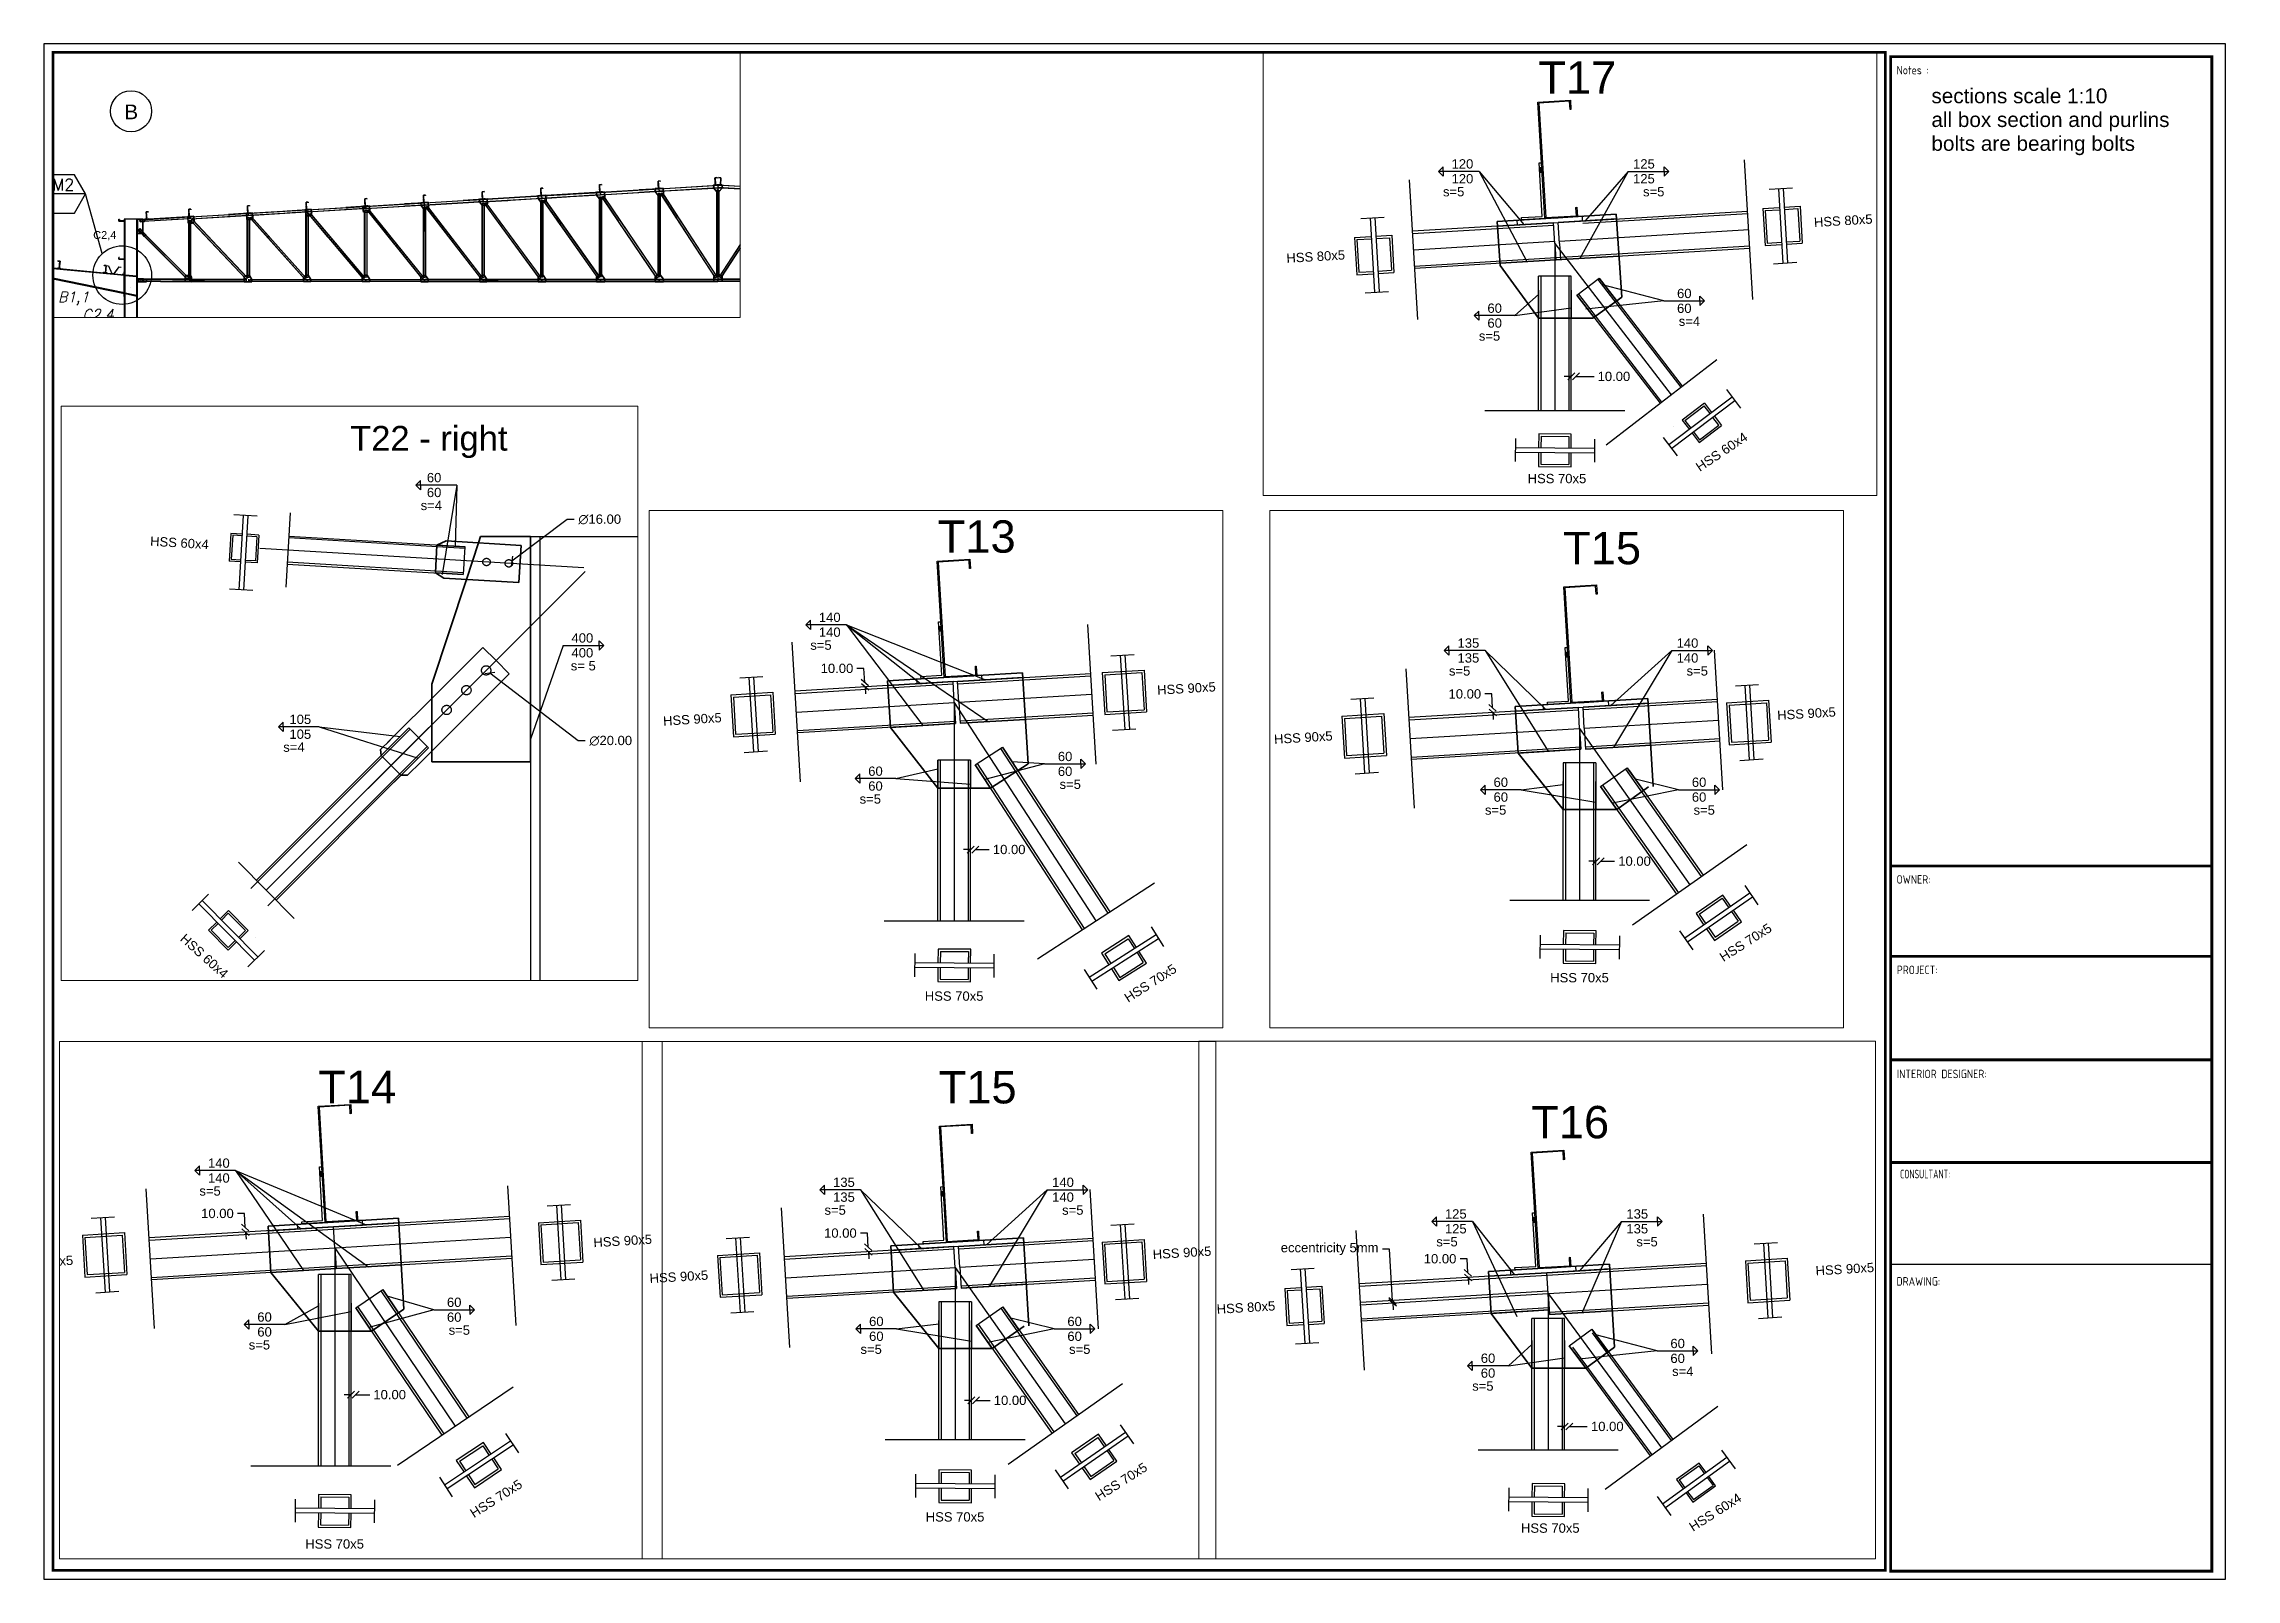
# Paper-space layout 'Layout2' of a CAD drawing. Header units: inches. Extents: x 0 to 47, y 0 to 32.9.
# The model-space entities are those that its viewports show. They can reach past a viewport. Long polylines and large blocks are cut down to what shows.
import ezdxf
from ezdxf.enums import TextEntityAlignment as Align

# ---------------------------------------------------------------- set-up
doc = ezdxf.new("R2010")
doc.units = ezdxf.units.IN
doc.header["$LTSCALE"] = 100
doc.header["$MEASUREMENT"] = 0
doc.linetypes.add('CENTER', pattern=[2, 1.25, -0.25, 0.25, -0.25])
doc.linetypes.add('dash line', pattern=[30, 12, -18])
for name, color, linetype in [('bolt', 1, 'Continuous'), ('layout', 7, 'Continuous'), ('printing page', 7, 'Continuous'), ('purlins', 4, 'Continuous'), ('sections', 3, 'Continuous'), ('sections Dimensions', 6, 'Continuous'), ('text', 3, 'Continuous')]:
    doc.layers.add(name, color=color, linetype=linetype)
doc.layers.add('gusset plate', color=1, linetype='Continuous', lineweight=35)
doc.layers.add('weld', color=2, linetype='Continuous', lineweight=35)
doc.layers.add('viewports', color=7, linetype='Continuous', plot=False)
doc.styles.add('romans', font='romans.shx', dxfattribs={"width": 0.75})
doc.styles.get("Standard").update_dxf_attribs({"font": 'arial.ttf'})
doc.styles.add('TEXT-3', font='ITALICT.shx', dxfattribs={"height": 350})
doc.styles.add('XR-Frame-MB$0$FRAME$0$1', font='ARCHITXT.SHX', dxfattribs={"height": 0.28})
doc.styles.add('XR-Frame-MB$0$X-FRAME$0$banda$0$FTCO-SD-IMH-FRAME-ALIMAN-A0$0$FRAME1-A0(11-01-06)$0$NEW', font='ARIALN.TTF')
doc.styles.add('XR-Frame-MB$0$XR-Frame-Value&Emac-A3$0$XR-Frame-Value-A1$0$Value frame$0$ISO-9', font='iso.shx', dxfattribs={"width": 0.6})
doc.dimstyles.new('connections', dxfattribs={"dimtxt": 20, "dimasz": 15, "dimexe": 0.0625, "dimexo": 0.0625, "dimgap": 10, "dimtad": 0, "dimtih": 1, "dimtoh": 1, "dimzin": 0, "dimdsep": 46, "dimtxsty": 'Standard', "dimblk": 'OBLIQUE', "dimcen": 0.09, "dimse1": 1, "dimse2": 1, "dimclrd": 256, "dimclre": 256, "dimclrt": 256, "dimadec": 0, "dimazin": 0, "dimtfac": 1, "dimtofl": 0, "dimtmove": 0, "dimatfit": 3, "dimfxl": 1, "dimtfillclr": 256, "dimtolj": 1, "dimtzin": 0, "dimlwe": -1, "dimarcsym": 0})

psp = doc.layouts.new('Layout2')

# ---------------------------------------------------------------- texts
at = {"layer": 'printing page', "ltscale": 2, "style": 'XR-Frame-MB$0$FRAME$0$1'}
for s, height, p in [('Notes :', 0.182, (39.739, 32.29)), ('OWNER:', 0.182, (39.739, 14.924)), ('PROJECT:', 0.182, (39.745, 12.983)), ('INTERIOR DESIGNER:', 0.18195, (39.745, 10.75)), ('DRAWING:', 0.182, (39.737, 6.299))]:
    psp.add_text(s, height=height, dxfattribs=at).set_placement(p)
at = {"layer": 'printing page', "style": 'XR-Frame-MB$0$XR-Frame-Value&Emac-A3$0$XR-Frame-Value-A1$0$Value frame$0$ISO-9', "width": 0.7}
psp.add_text('CONSULTANT:', height=0.18639, dxfattribs=at).set_placement((39.815, 8.6))
at = {"layer": 'printing page', "style": 'XR-Frame-MB$0$X-FRAME$0$banda$0$FTCO-SD-IMH-FRAME-ALIMAN-A0$0$FRAME1-A0(11-01-06)$0$NEW'}
psp.add_text('NOTES:', height=0.000196, dxfattribs=at).set_placement((47.023, 0.032))
at = {"layer": 'text', "ltscale": 0.01}
for s, p in [('sections scale 1:10 ', (40.488, 31.67)), ('all box section and purlins', (40.488, 31.16)), ('bolts are bearing bolts', (40.488, 30.649))]:
    psp.add_text(s, height=0.31772, dxfattribs=at).set_placement(p)

msp = doc.modelspace()

# ---------------------------------------------------------------- texts
at = {"layer": 'sections Dimensions', "linetype": 'dash line'}
for s, p in [('120', (870765.798, 75430.635)), ('125', (871155.071, 75430.635)), ('s=5', (870747.375, 75370.917)), ('120', (870765.798, 75398.75)), ('125', (871155.071, 75398.75)), ('s=5', (871176.468, 75370.917)), ('60', (860311.217, 75262.998)), ('60', (860311.217, 75231.113)), ('140', (862847.404, 75260.867)), ('140', (862847.404, 75228.981)), ('135', (866369.326, 75260.867)), ('135', (866369.326, 75228.981)), ('140', (866839.221, 75260.867)), ('140', (866839.221, 75228.981)), ('s=4', (860297.945, 75203.28)), ('s=5', (862828.98, 75201.149)), ('s=5', (866350.902, 75201.149)), ('s=5', (866860.619, 75201.149)), ('60', (871249.439, 75152.615)), ('60', (870842.719, 75121.018)), ('60', (870842.719, 75089.133)), ('60', (871249.439, 75120.73)), ('s=4', (871253.087, 75092.897)), ('s=5', (870824.296, 75061.3)), ('60', (863359.98, 74962.3)), ('60', (866446.557, 74962.3)), ('60', (866871.895, 74962.3)), ('400', (860621.457, 74918.977)), ('60', (862953.261, 74930.703)), ('60', (862953.261, 74898.818)), ('60', (863359.98, 74930.415)), ('s=5', (863363.629, 74902.582)), ('s=5', (866428.134, 74902.582)), ('60', (866446.557, 74930.415)), ('60', (866871.895, 74930.415)), ('s=5', (866875.543, 74902.582)), ('s= 5', (860619.94, 74859.259)), ('400', (860621.457, 74887.091)), ('s=5', (862934.837, 74870.985)), ('HSS 70x5', (870928.939, 74755.448)), ('105', (860016.456, 74744.31)), ('105', (860016.456, 74712.425)), ('s=4', (860003.184, 74684.592)), ('HSS 70x5', (866568.087, 74542.874)), ('HSS 70x5', (863074.637, 74448.053)), ('125', (866409.637, 71967.362)), ('125', (866409.637, 71935.477)), ('135', (866798.91, 71967.362)), ('135', (866798.91, 71935.477)), ('140', (862865.859, 71881.143)), ('s=5', (866391.214, 71907.644)), ('s=5', (866820.307, 71907.644)), ('140', (862865.859, 71849.257)), ('s=5', (862847.436, 71821.425)), ('60', (866486.558, 71657.745)), ('60', (866893.278, 71689.342)), ('60', (866893.278, 71657.457)), ('60', (866486.558, 71625.86)), ('s=4', (866896.926, 71629.624)), ('60', (862971.716, 71550.979)), ('60', (863378.436, 71582.576)), ('s=5', (866468.135, 71598.027)), ('60', (862971.716, 71519.093)), ('60', (863378.436, 71550.69)), ('s=5', (863382.084, 71522.858)), ('s=5', (862953.292, 71491.261)), ('HSS 70x5', (866572.778, 71293.167)), ('HSS 70x5', (863074.637, 71063.971))]:
    msp.add_text(s, height=20, dxfattribs=at).set_placement(p)
for s, rotation, p in [('HSS 80x5', 3.43363, (871543.713, 75305.088)), ('HSS 80x5', 3.43363, (870412.166, 75228.15)), ('HSS 60x4', 356.56637, (859717.15, 75126.864)), ('HSS 90x5', 3.43363, (863573.594, 75104.537)), ('HSS 90x5', 3.43363, (867055.573, 75105.87)), ('HSS 90x5', 3.43363, (862513.795, 75038.325)), ('HSS 90x5', 3.43363, (865976.347, 75054.48)), ('HSS 60x4', 33.761577, (871298.291, 74779.496)), ('HSS 70x5', 32.519811, (866939.572, 74586.285)), ('HSS 70x5', 32.519811, (863510.772, 74443.585)), ('HSS 60x4', 318.044924, (859780.299, 74281.019)), ('HSS 90x5', 3.43363, (867205.264, 71845.243)), ('HSS 80x5', 3.43363, (865920.681, 71762.833)), ('HSS 90x5', 3.43363, (863693.196, 71710.645)), ('HSS 90x5', 3.43363, (862451.724, 71665.408)), ('HSS 60x4', 32.519811, (866941.734, 71295.149)), ('HSS 70x5', 32.519811, (863436.271, 71129.187))]:
    msp.add_text(s, height=20, rotation=rotation, dxfattribs=at).set_placement(p)
at = {"layer": 'text', "style": 'romans'}
msp.add_text('M2', height=400, dxfattribs=at).set_placement((1657722.675, 261562.458), align=Align.MIDDLE)
at = {"layer": 'text', "ltscale": 10}
msp.add_text('C2,4', height=267.2571, dxfattribs=at).set_placement((1658742.365, 259712.465))
at = {"layer": 'text', "linetype": 'Continuous', "style": 'TEXT-3'}
for s, p in [('B1,1', (1657543.251, 257558.615)), ('C2,4', (1658374.92, 256963.6))]:
    msp.add_text(s, height=350, dxfattribs=at).set_placement(p)
at = {"layer": 'text'}
for s, height, p in [('T17', 69.4438, (870951.986, 75591.177)), ('T13', 69.4438, (863102.375, 75409.492)), ('T15', 69.4438, (866595.825, 75440.073)), ('T22 - right', 53.04144, (860146.587, 75330.836)), ('T16', 69.4438, (866594.699, 72139.577)), ('T14', 69.4438, (863102.375, 72019.785))]:
    msp.add_text(s, height=height, dxfattribs=at).set_placement(p)
at = {"layer": 'text', "ltscale": 0.3, "insert": (1659807.987, 264294.226), "char_height": 500, "width": 2636.56185, "attachment_point": 1}
msp.add_mtext('B', dxfattribs=at)

# ---------------------------------------------------------------- blocks, each defined once
blk = doc.blocks.new('_Oblique')
at = {"color": 0, "linetype": 'ByBlock', "lineweight": -2}
blk.add_line((-0.5, -0.5), (0.5, 0.5), dxfattribs=at)
blk = doc.blocks.new('*D630')
at = {"layer": 'Defpoints', "color": 0, "linetype": 'CENTER', "transparency": 16777216}
for p in [(862945.9, 75131.3), (862994.7, 75134.4), (862995.3, 75124.4)]:
    blk.add_point(p, dxfattribs=at)
at = {"layer": 'sections Dimensions', "lineweight": -2, "transparency": 16777216}
for p, q in [((862944, 75161.2), (862929, 75161.2)), ((862945.9, 75131.3), (862944, 75161.2)), ((862946.5, 75121.3), (862947.5, 75106.3))]:
    blk.add_line(p, q, dxfattribs=at)
at = {"layer": 'sections Dimensions', "linetype": 'CENTER', "lineweight": -2, "transparency": 16777216, "xscale": 15, "yscale": 15, "zscale": 15}
for p, rotation in [((862945.9, 75131.3), 273.6186021462433), ((862946.5, 75121.3), 93.61860214624326)]:
    blk.add_blockref('_Oblique', p, dxfattribs=dict(at, rotation=rotation))
at = {"layer": 'sections Dimensions', "linetype": 'CENTER', "transparency": 16777216, "insert": (862886.2, 75161.2), "char_height": 20, "attachment_point": 5}
blk.add_mtext('\\A1;10.00', dxfattribs=at)
blk = doc.blocks.new('*D631')
at = {"layer": 'Defpoints', "color": 0, "linetype": 'CENTER', "transparency": 16777216}
for p in [(863172.8, 74954.3), (863182.8, 74954.3), (863182.8, 74772.5)]:
    blk.add_point(p, dxfattribs=at)
at = {"layer": 'sections Dimensions', "lineweight": -2, "transparency": 16777216}
for p, q in [((863172.8, 74772.5), (863157.8, 74772.5)), ((863182.8, 74772.5), (863212.8, 74772.5))]:
    blk.add_line(p, q, dxfattribs=at)
at = {"layer": 'sections Dimensions', "linetype": 'CENTER', "lineweight": -2, "transparency": 16777216, "xscale": 15, "yscale": 15, "zscale": 15}
blk.add_blockref('_Oblique', (863172.8, 74772.5), dxfattribs=at)
at = {"layer": 'sections Dimensions', "linetype": 'CENTER', "lineweight": -2, "transparency": 16777216, "xscale": 15, "yscale": 15, "zscale": 15, "rotation": 180}
blk.add_blockref('_Oblique', (863182.8, 74772.5), dxfattribs=at)
at = {"layer": 'sections Dimensions', "linetype": 'CENTER', "transparency": 16777216, "insert": (863255.6, 74772.5), "char_height": 20, "attachment_point": 5}
blk.add_mtext('\\A1;10.00', dxfattribs=at)
blk = doc.blocks.new('*D633')
at = {"layer": 'Defpoints', "color": 0, "linetype": 'CENTER', "transparency": 16777216}
for p in [(862945.9, 71753.1), (862994.7, 71756.2), (862995.3, 71746.2)]:
    blk.add_point(p, dxfattribs=at)
at = {"layer": 'sections Dimensions', "lineweight": -2, "transparency": 16777216}
for p, q in [((862944, 71783.1), (862929, 71783.1)), ((862945.9, 71753.1), (862944, 71783.1)), ((862946.5, 71743.1), (862947.5, 71728.2))]:
    blk.add_line(p, q, dxfattribs=at)
at = {"layer": 'sections Dimensions', "linetype": 'CENTER', "lineweight": -2, "transparency": 16777216, "xscale": 15, "yscale": 15, "zscale": 15}
for p, rotation in [((862945.9, 71753.1), 273.6186021462433), ((862946.5, 71743.1), 93.61860214624326)]:
    blk.add_blockref('_Oblique', p, dxfattribs=dict(at, rotation=rotation))
at = {"layer": 'sections Dimensions', "linetype": 'CENTER', "transparency": 16777216, "insert": (862886.2, 71783.1), "char_height": 20, "attachment_point": 5}
blk.add_mtext('\\A1;10.00', dxfattribs=at)
blk = doc.blocks.new('*D632')
at = {"layer": 'Defpoints', "color": 0, "linetype": 'CENTER', "transparency": 16777216}
for p in [(863172.8, 71580.7), (863182.8, 71580.6), (863182.8, 71394.3)]:
    blk.add_point(p, dxfattribs=at)
at = {"layer": 'sections Dimensions', "lineweight": -2, "transparency": 16777216}
for p, q in [((863172.8, 71394.3), (863157.8, 71394.3)), ((863182.8, 71394.3), (863212.8, 71394.3))]:
    blk.add_line(p, q, dxfattribs=at)
at = {"layer": 'sections Dimensions', "linetype": 'CENTER', "lineweight": -2, "transparency": 16777216, "xscale": 15, "yscale": 15, "zscale": 15}
blk.add_blockref('_Oblique', (863172.8, 71394.3), dxfattribs=at)
at = {"layer": 'sections Dimensions', "linetype": 'CENTER', "lineweight": -2, "transparency": 16777216, "xscale": 15, "yscale": 15, "zscale": 15, "rotation": 180}
blk.add_blockref('_Oblique', (863182.8, 71394.3), dxfattribs=at)
at = {"layer": 'sections Dimensions', "linetype": 'CENTER', "transparency": 16777216, "insert": (863255.6, 71394.3), "char_height": 20, "attachment_point": 5}
blk.add_mtext('\\A1;10.00', dxfattribs=at)
blk = doc.blocks.new('*D634')
at = {"layer": 'Defpoints', "color": 0, "linetype": 'CENTER', "transparency": 16777216}
for p in [(866444.6, 75131.7), (866493.2, 75134.7), (866493.8, 75124.7)]:
    blk.add_point(p, dxfattribs=at)
at = {"layer": 'sections Dimensions', "lineweight": -2, "transparency": 16777216}
for p, q in [((866442.8, 75161.7), (866427.8, 75161.7)), ((866444.6, 75131.7), (866442.8, 75161.7)), ((866445.2, 75121.8), (866446, 75106.8))]:
    blk.add_line(p, q, dxfattribs=at)
at = {"layer": 'sections Dimensions', "linetype": 'CENTER', "lineweight": -2, "transparency": 16777216, "xscale": 15, "yscale": 15, "zscale": 15}
for p, rotation in [((866444.6, 75131.7), 273.4336303623423), ((866445.2, 75121.8), 93.43363036234233)]:
    blk.add_blockref('_Oblique', p, dxfattribs=dict(at, rotation=rotation))
at = {"layer": 'sections Dimensions', "linetype": 'CENTER', "transparency": 16777216, "insert": (866385, 75161.7), "char_height": 20, "attachment_point": 5}
blk.add_mtext('\\A1;10.00', dxfattribs=at)
blk = doc.blocks.new('*D635')
at = {"layer": 'Defpoints', "color": 0, "linetype": 'dash line', "transparency": 16777216}
for p in [(866666.2, 74963.2), (866676.2, 74963.2), (866666.2, 74802.8)]:
    blk.add_point(p, dxfattribs=at)
at = {"layer": 'sections Dimensions', "lineweight": -2, "transparency": 16777216}
for p, q in [((866666.2, 74802.8), (866651.2, 74802.8)), ((866676.2, 74802.8), (866706.2, 74802.8))]:
    blk.add_line(p, q, dxfattribs=at)
at = {"layer": 'sections Dimensions', "linetype": 'dash line', "lineweight": -2, "transparency": 16777216, "xscale": 15, "yscale": 15, "zscale": 15}
blk.add_blockref('_Oblique', (866666.2, 74802.8), dxfattribs=at)
at = {"layer": 'sections Dimensions', "linetype": 'dash line', "lineweight": -2, "transparency": 16777216, "xscale": 15, "yscale": 15, "zscale": 15, "rotation": 180}
blk.add_blockref('_Oblique', (866676.2, 74802.8), dxfattribs=at)
at = {"layer": 'sections Dimensions', "linetype": 'dash line', "transparency": 16777216, "insert": (866749, 74802.8), "char_height": 20, "attachment_point": 5}
blk.add_mtext('\\A1;10.00', dxfattribs=at)
blk = doc.blocks.new('*D637')
at = {"layer": 'Defpoints', "color": 0, "linetype": 'CENTER', "transparency": 16777216}
for p in [(866503.2, 71853.7), (866458.8, 71851), (866503.8, 71843.7)]:
    blk.add_point(p, dxfattribs=at)
at = {"layer": 'sections Dimensions', "lineweight": -2, "transparency": 16777216}
for p, q in [((866457, 71881), (866442, 71881)), ((866458.8, 71851), (866457, 71881)), ((866459.4, 71841), (866460.3, 71826.1))]:
    blk.add_line(p, q, dxfattribs=at)
at = {"layer": 'sections Dimensions', "linetype": 'CENTER', "lineweight": -2, "transparency": 16777216, "xscale": 15, "yscale": 15, "zscale": 15}
for p, rotation in [((866458.8, 71851), 273.4336535298679), ((866459.4, 71841), 93.43365352986785)]:
    blk.add_blockref('_Oblique', p, dxfattribs=dict(at, rotation=rotation))
at = {"layer": 'sections Dimensions', "linetype": 'CENTER', "transparency": 16777216, "insert": (866399.2, 71881), "char_height": 20, "attachment_point": 5}
blk.add_mtext('\\A1;10.00', dxfattribs=at)
blk = doc.blocks.new('*D636')
at = {"layer": 'Defpoints', "color": 0, "linetype": 'dash line', "transparency": 16777216}
for p in [(866666.2, 71682.4), (866676.2, 71694.4), (866666.2, 71521.2)]:
    blk.add_point(p, dxfattribs=at)
at = {"layer": 'sections Dimensions', "lineweight": -2, "transparency": 16777216}
for p, q in [((866666.2, 71521.2), (866651.2, 71521.2)), ((866676.2, 71521.2), (866715.1, 71521.2))]:
    blk.add_line(p, q, dxfattribs=at)
at = {"layer": 'sections Dimensions', "linetype": 'dash line', "lineweight": -2, "transparency": 16777216, "xscale": 15, "yscale": 15, "zscale": 15}
blk.add_blockref('_Oblique', (866666.2, 71521.2), dxfattribs=at)
at = {"layer": 'sections Dimensions', "linetype": 'dash line', "lineweight": -2, "transparency": 16777216, "xscale": 15, "yscale": 15, "zscale": 15, "rotation": 180}
blk.add_blockref('_Oblique', (866676.2, 71521.2), dxfattribs=at)
at = {"layer": 'sections Dimensions', "linetype": 'dash line', "transparency": 16777216, "insert": (866757.9, 71521.2), "char_height": 20, "attachment_point": 5}
blk.add_mtext('\\A1;10.00', dxfattribs=at)
blk = doc.blocks.new('*D639')
at = {"layer": 'Defpoints', "color": 0, "linetype": 'dash line', "transparency": 16777216}
for p in [(866292.5, 71790.9), (866292.8, 71786), (866297.3, 71791.2)]:
    blk.add_point(p, dxfattribs=at)
at = {"layer": 'sections Dimensions', "lineweight": -2, "transparency": 16777216}
for p, q in [((866290.7, 71902), (866275.7, 71902)), ((866297.3, 71791.2), (866290.7, 71902)), ((866297.6, 71786.2), (866298.5, 71771.3))]:
    blk.add_line(p, q, dxfattribs=at)
at = {"layer": 'sections Dimensions', "linetype": 'dash line', "lineweight": -2, "transparency": 16777216, "xscale": 15, "yscale": 15, "zscale": 15}
for p, rotation in [((866297.3, 71791.2), 273.4336238479337), ((866297.6, 71786.2), 93.43362384793369)]:
    blk.add_blockref('_Oblique', p, dxfattribs=dict(at, rotation=rotation))
at = {"layer": 'sections Dimensions', "linetype": 'dash line', "transparency": 16777216, "insert": (866162.3, 71902), "char_height": 20, "attachment_point": 5}
blk.add_mtext('\\A1;eccentricity 5mm', dxfattribs=at)
blk = doc.blocks.new('*D640')
at = {"layer": 'Defpoints', "color": 0, "linetype": 'dash line', "transparency": 16777216}
for p in [(871022.4, 75145.7), (871032.4, 75157.7), (871022.4, 74984.5)]:
    blk.add_point(p, dxfattribs=at)
at = {"layer": 'sections Dimensions', "lineweight": -2, "transparency": 16777216}
for p, q in [((871022.4, 74984.5), (871007.4, 74984.5)), ((871032.4, 74984.5), (871071.3, 74984.5))]:
    blk.add_line(p, q, dxfattribs=at)
at = {"layer": 'sections Dimensions', "linetype": 'dash line', "lineweight": -2, "transparency": 16777216, "xscale": 15, "yscale": 15, "zscale": 15}
blk.add_blockref('_Oblique', (871022.4, 74984.5), dxfattribs=at)
at = {"layer": 'sections Dimensions', "linetype": 'dash line', "lineweight": -2, "transparency": 16777216, "xscale": 15, "yscale": 15, "zscale": 15, "rotation": 180}
blk.add_blockref('_Oblique', (871032.4, 74984.5), dxfattribs=at)
at = {"layer": 'sections Dimensions', "linetype": 'dash line', "transparency": 16777216, "insert": (871114, 74984.5), "char_height": 20, "attachment_point": 5}
blk.add_mtext('\\A1;10.00', dxfattribs=at)
blk = doc.blocks.new('*D697')
at = {"layer": 'Defpoints', "color": 0, "ltscale": 10, "transparency": 16777216}
for p in [(860480.7, 75084.2), (860493.4, 75093.8)]:
    blk.add_point(p, dxfattribs=at)
at = {"layer": 'sections Dimensions', "lineweight": -2, "ltscale": 10, "transparency": 16777216}
for p, q in [((860612.4, 75183.2), (860493.4, 75093.8)), ((860627.4, 75183.2), (860612.4, 75183.2))]:
    blk.add_line(p, q, dxfattribs=at)
at = {"layer": 'sections Dimensions', "ltscale": 10, "transparency": 16777216}
for p, q in [((860487, 75089), (860487.1, 75089)), ((860487.1, 75088.9), (860487.1, 75089.1))]:
    blk.add_line(p, q, dxfattribs=at)
at = {"layer": 'sections Dimensions', "lineweight": -2, "ltscale": 10, "transparency": 16777216, "xscale": 15, "yscale": 15, "zscale": 15, "rotation": 216.935060295264}
blk.add_blockref('_Oblique', (860493.4, 75093.8), dxfattribs=at)
at = {"layer": 'sections Dimensions', "ltscale": 10, "transparency": 16777216, "insert": (860682, 75183.2), "char_height": 20, "attachment_point": 5}
blk.add_mtext('\\A1;∅16.00', dxfattribs=at)
blk = doc.blocks.new('*D698')
at = {"layer": 'Defpoints', "color": 0, "ltscale": 10, "transparency": 16777216}
for p in [(860430.5, 74865.3), (860446.4, 74853.2)]:
    blk.add_point(p, dxfattribs=at)
at = {"layer": 'sections Dimensions', "ltscale": 10, "transparency": 16777216}
for p, q in [((860438.4, 74859.2), (860438.4, 74859.4)), ((860438.4, 74859.3), (860438.5, 74859.3))]:
    blk.add_line(p, q, dxfattribs=at)
at = {"layer": 'sections Dimensions', "lineweight": -2, "ltscale": 10, "transparency": 16777216}
for p, q in [((860636.1, 74708.3), (860446.4, 74853.2)), ((860651.1, 74708.3), (860636.1, 74708.3))]:
    blk.add_line(p, q, dxfattribs=at)
at = {"layer": 'sections Dimensions', "lineweight": -2, "ltscale": 10, "transparency": 16777216, "xscale": 15, "yscale": 15, "zscale": 15, "rotation": 142.6213800948006}
blk.add_blockref('_Oblique', (860446.4, 74853.2), dxfattribs=at)
at = {"layer": 'sections Dimensions', "ltscale": 10, "transparency": 16777216, "insert": (860705.6, 74708.3), "char_height": 20, "attachment_point": 5}
blk.add_mtext('\\A1;∅20.00', dxfattribs=at)
blk = doc.blocks.new('*U871')
at = {"layer": 'purlins', "ltscale": 10}
h = blk.add_hatch(color=256, dxfattribs=at)
h.dxf.hatch_style = 1
h.paths.add_polyline_path([(124.2, -228.2), (129.2, -228.2), (129.2, -218.2), (124.2, -218.2)])
for p, q in [((124.2, -0.7), (54.2, -0.7)), ((54.2, -0.7), (54.2, -20.7)), ((54.2, -20.7), (56.2, -20.7)), ((56.2, -20.7), (56.2, -2.7)), ((56.2, -2.7), (122.2, -2.7)), ((122.2, -248.7), (122.2, -2.7)), ((124.2, -0.7), (124.2, -250.7)), ((54.2, -250.7), (54.2, -230.7)), ((54.2, -230.7), (56.2, -230.7)), ((56.2, -230.7), (56.2, -248.7)), ((129.2, -200.7), (124.2, -200.7)), ((129.2, -218.2), (124.2, -218.2)), ((129.2, -228.2), (124.2, -228.2)), ((129.2, -245.7), (129.2, -200.7)), ((124.2, -250.7), (54.2, -250.7)), ((56.2, -248.7), (122.2, -248.7)), ((124.2, -250.7), (174.2, -250.7)), ((174.2, -245.7), (129.2, -245.7)), ((174.2, -250.7), (174.2, -245.7))]:
    blk.add_line(p, q, dxfattribs=at)
blk = doc.blocks.new('*U872')
at = {"layer": 'sections', "color": 0, "linetype": 'ByBlock', "lineweight": -2, "transparency": 16777216, "rotation": 354.5164095555347}
for p in [(1647534.4, 259923.2), (1650022.9, 259684.3), (1652511.5, 259445.4), (1655000.1, 259206.5), (1657488.6, 258967.6)]:
    blk.add_blockref('*U871', p, dxfattribs=at)

# ---------------------------------------------------------------- dimensions: what is measured, and where the dimension line sits
at = {"layer": 'sections Dimensions', "ltscale": 10}
for p1, p2, picture, middle in [((860480.66, 75084.184), (860493.449, 75093.798), '*D697', (860682.016, 75183.242)), ((860430.497, 74865.336), (860446.39, 74853.195), '*D698', (860705.642, 74708.3))]:
    dim = msp.add_diameter_dim_2p(p1=p1, p2=p2, dimstyle='connections', dxfattribs=at)
    dim.commit()
    dim.dimension.update_dxf_attribs({"geometry": picture, "text_midpoint": middle, "dimtype": 163})
at = {"layer": 'sections Dimensions', "linetype": 'CENTER'}
for p1, p2, distance, picture, middle in [((862995.346, 75124.384), (862994.714, 75134.364), 48.91, '*D630', (862886.239, 75161.217)), ((866493.786, 75124.683), (866493.187, 75134.665), 48.723, '*D634', (866384.986, 75161.693)), ((866503.768, 71843.694), (866503.169, 71853.676), 44.452, '*D637', (866399.231, 71880.959)), ((862995.346, 71746.22), (862994.714, 71756.2), 48.91, '*D633', (862886.239, 71783.054))]:
    dim = msp.add_aligned_dim(p1=p1, p2=p2, distance=distance, dimstyle='connections', dxfattribs=at)
    dim.commit()
    dim.dimension.update_dxf_attribs({"geometry": picture, "text_midpoint": middle})
at = {"layer": 'sections Dimensions', "linetype": 'dash line'}
for base, p1, p2, picture, middle in [((871022.4, 74984.48), (871032.4, 75157.692), (871022.4, 75145.689), '*D640', (871114.029, 74984.48)), ((866666.239, 74802.795), (866676.239, 74963.162), (866666.239, 74963.162), '*D635', (866749.008, 74802.795)), ((866666.239, 71521.207), (866676.239, 71694.419), (866666.239, 71682.416), '*D636', (866757.868, 71521.207))]:
    dim = msp.add_linear_dim(base=base, p1=p1, p2=p2, dimstyle='connections', dxfattribs=at)
    dim.commit()
    dim.dimension.update_dxf_attribs({"geometry": picture, "text_midpoint": middle, "dimtype": 160})
at = {"layer": 'sections Dimensions', "linetype": 'CENTER'}
for base, p1, p2, picture, middle in [((863182.789, 74772.471), (863172.789, 74954.283), (863182.789, 74954.283), '*D631', (863255.559, 74772.471)), ((863182.789, 71394.308), (863172.789, 71580.66), (863182.789, 71580.57), '*D632', (863255.559, 71394.308))]:
    dim = msp.add_linear_dim(base=base, p1=p1, p2=p2, dimstyle='connections', dxfattribs=at)
    dim.commit()
    dim.dimension.update_dxf_attribs({"geometry": picture, "text_midpoint": middle})
at = {"layer": 'sections Dimensions', "linetype": 'dash line'}
dim = msp.add_linear_dim(base=(866297.341, 71791.236), p1=(866292.791, 71785.954), p2=(866292.491, 71790.945), angle=93.433624, text='eccentricity 5mm', dimstyle='connections', dxfattribs=at)
dim.commit()
dim.dimension.update_dxf_attribs({"geometry": '*D639', "text_midpoint": (866162.311, 71902.005), "dimtype": 161})

# ---------------------------------------------------------------- hatches: boundary and pattern name
at = {"layer": 'bolt', "ltscale": 10}
h = msp.add_hatch(color=256, dxfattribs=at)
h.dxf.hatch_style = 1
h.paths.add_polyline_path([(870959.17, 75433.137), (870954.179, 75432.837), (870954.778, 75422.855), (870959.769, 75423.155)])
h = msp.add_hatch(color=256, dxfattribs=at)
h.dxf.hatch_style = 1
h.paths.add_polyline_path([(863109.859, 75251.47), (863104.868, 75251.171), (863105.467, 75241.189), (863110.458, 75241.488)])
h = msp.add_hatch(color=256, dxfattribs=at)
h.dxf.hatch_style = 1
h.paths.add_polyline_path([(866605.82, 75251.621), (866600.829, 75251.322), (866601.428, 75241.34), (866606.419, 75241.639)])
h = msp.add_hatch(color=256, dxfattribs=at)
h.dxf.hatch_style = 1
h.paths.add_polyline_path([(866603.309, 71969.882), (866598.317, 71969.582), (866598.916, 71959.6), (866603.907, 71959.9)])
h = msp.add_hatch(color=256, dxfattribs=at)
h.dxf.hatch_style = 1
h.paths.add_polyline_path([(863110.458, 71873.343), (863105.467, 71873.043), (863106.066, 71863.061), (863111.057, 71863.361)])
at = {"layer": 'purlins', "ltscale": 10}
h = msp.add_hatch(color=256, dxfattribs=at)
h.dxf.hatch_style = 1
h.paths.add_polyline_path([(1679941.943, 261660.309), (1679936.952, 261660.009), (1679937.551, 261650.027), (1679942.542, 261650.327)])
h = msp.add_hatch(color=256, dxfattribs=at)
h.dxf.hatch_style = 1
h.paths.add_polyline_path([(1680126.813, 261660.309), (1680131.804, 261660.009), (1680131.205, 261650.027), (1680126.214, 261650.327)])
h = msp.add_hatch(color=256, dxfattribs=at)
h.dxf.hatch_style = 1
h.paths.add_polyline_path([(1678006.448, 261544.162), (1678001.457, 261543.862), (1678002.056, 261533.88), (1678007.047, 261534.18)])
h = msp.add_hatch(color=256, dxfattribs=at)
h.dxf.hatch_style = 1
h.paths.add_polyline_path([(1676006.448, 261424.162), (1676001.457, 261423.862), (1676002.056, 261413.88), (1676007.047, 261414.18)])
h = msp.add_hatch(color=256, dxfattribs=at)
h.dxf.hatch_style = 1
h.paths.add_polyline_path([(1674006.448, 261304.162), (1674001.457, 261303.862), (1674002.056, 261293.88), (1674007.047, 261294.18)])
h = msp.add_hatch(color=256, dxfattribs=at)
h.dxf.hatch_style = 1
h.paths.add_polyline_path([(1672006.448, 261184.162), (1672001.457, 261183.862), (1672002.056, 261173.88), (1672007.047, 261174.18)])
h = msp.add_hatch(color=256, dxfattribs=at)
h.dxf.hatch_style = 1
h.paths.add_polyline_path([(1670006.448, 261064.162), (1670001.457, 261063.862), (1670002.056, 261053.88), (1670007.047, 261054.18)])
h = msp.add_hatch(color=256, dxfattribs=at)
h.dxf.hatch_style = 1
h.paths.add_polyline_path([(1668006.15, 260944.144), (1668001.158, 260943.844), (1668001.757, 260933.862), (1668006.748, 260934.162)])
h = msp.add_hatch(color=256, dxfattribs=at)
h.dxf.hatch_style = 1
h.paths.add_polyline_path([(1666006.449, 260824.145), (1666001.458, 260823.846), (1666002.057, 260813.864), (1666007.048, 260814.163)])
h = msp.add_hatch(color=256, dxfattribs=at)
h.dxf.hatch_style = 1
h.paths.add_polyline_path([(1664006.449, 260704.143), (1664001.458, 260703.843), (1664002.057, 260693.861), (1664007.048, 260694.161)])
h = msp.add_hatch(color=256, dxfattribs=at)
h.dxf.hatch_style = 1
h.paths.add_polyline_path([(1662005.853, 260584.126), (1662000.862, 260583.827), (1662001.46, 260573.844), (1662006.452, 260574.144)])
h = msp.add_hatch(color=256, dxfattribs=at)
h.dxf.hatch_style = 1
h.paths.add_polyline_path([(1660559.665, 260497.292), (1660554.673, 260496.993), (1660555.272, 260487.011), (1660560.263, 260487.31)])
h = msp.add_hatch(color=256, dxfattribs=at)
h.dxf.hatch_style = 1
h.paths.add_polyline_path([(1659781.878, 260322.707), (1659781.878, 260317.707), (1659791.878, 260317.707), (1659791.878, 260322.707)])
h = msp.add_hatch(color=256, dxfattribs=at)
h.dxf.hatch_style = 1
h.paths.add_polyline_path([(1659781.878, 259022.707), (1659781.878, 259017.707), (1659791.878, 259017.707), (1659791.878, 259022.707)])
h = msp.add_hatch(color=256, dxfattribs=at)
h.dxf.hatch_style = 1
h.paths.add_polyline_path([(1659167.429, 258577.153), (1659172.406, 258576.675), (1659173.361, 258586.629), (1659168.384, 258587.107)])
at = {"layer": 'sections', "ltscale": 10}
h = msp.add_hatch(color=256, dxfattribs=at)
h.dxf.hatch_style = 1
h.paths.add_polyline_path([(1659814.378, 258522.362), (1659814.378, 258546.362), (1659794.378, 258546.362), (1659794.378, 258522.362)])
h.paths.add_polyline_path([(1659814.378, 258434.362), (1659794.378, 258434.362), (1659794.378, 258414.362), (1659814.378, 258414.362)])
h.paths.add_polyline_path([(1659794.378, 258374.362), (1659794.378, 258354.362), (1659814.378, 258354.362), (1659814.378, 258374.362)])
h = msp.add_hatch(color=256, dxfattribs=at)
h.dxf.hatch_style = 1
h.paths.add_polyline_path([(1659794.378, 257802.362), (1659814.378, 257802.362), (1659814.378, 257826.362), (1659794.378, 257826.362)])
h.paths.add_polyline_path([(1659794.378, 257914.362), (1659814.378, 257914.362), (1659814.378, 257934.362), (1659794.378, 257934.362)])
h.paths.add_polyline_path([(1659794.378, 257974.362), (1659814.378, 257974.362), (1659814.378, 257994.362), (1659794.378, 257994.362)])

# ---------------------------------------------------------------- linework, layer by layer
at = {"layer": 'bolt', "ltscale": 10}
for p, q in [((870954.179, 75432.837), (870959.17, 75433.137)), ((870954.778, 75422.855), (870959.769, 75423.155)), ((863104.868, 75251.171), (863109.859, 75251.47)), ((863105.467, 75241.189), (863110.458, 75241.488)), ((866600.829, 75251.322), (866605.82, 75251.621)), ((866601.428, 75241.34), (866606.419, 75241.639)), ((866598.317, 71969.582), (866603.309, 71969.882)), ((866598.916, 71959.6), (866603.907, 71959.9)), ((863105.467, 71873.043), (863110.458, 71873.343)), ((863106.066, 71863.061), (863111.057, 71863.361))]:
    msp.add_line(p, q, dxfattribs=at)
at = {"layer": 'gusset plate', "ltscale": 10}
for p, q in [((1679888.64, 261546.895), (1680034.378, 261555.658)), ((1680180.116, 261546.895), (1680034.378, 261555.658)), ((1679889.239, 261536.913), (1679888.64, 261546.895)), ((1679894.629, 261447.075), (1679889.239, 261536.913)), ((1680174.127, 261447.075), (1680179.517, 261536.913)), ((1680179.517, 261536.913), (1680180.116, 261546.895)), ((1668124.651, 260620.81), (1668171.356, 260658.475)), ((1668124.651, 260620.81), (1667994.378, 260620.81)), ((1666135.499, 260494.816), (1666181.272, 260533.608)), ((1660254.378, 260382.707), (1660254.378, 260366.632)), ((1660436.173, 260382.707), (1660254.378, 260382.707)), ((1660436.173, 260365.666), (1660436.173, 260382.707)), ((1663994.378, 260374.817), (1663983.903, 260374.817)), ((1664074.378, 260374.352), (1663994.378, 260374.817)), ((1664142.543, 260374.352), (1664074.378, 260374.352)), ((1664142.543, 260374.352), (1664187.299, 260414.313)), ((1660436.173, 260354.794), (1660436.173, 260366.632)), ((1660436.173, 259955.315), (1660436.173, 260284.668)), ((1662182.353, 260307.405), (1662124.084, 260252.435)), ((1661999.378, 260252.435), (1661984.045, 260252.435)), ((1662124.084, 260252.435), (1661999.378, 260252.435)), ((1660254.378, 259898.746), (1660379.604, 259898.746)), ((860422.028, 75133.018), (860426.58, 75146.839)), ((860426.58, 75146.839), (860533.85, 75146.839)), ((860322.056, 74829.446), (860396.146, 75054.427)), ((860533.85, 74662.878), (860408.624, 74662.878))]:
    msp.add_line(p, q, dxfattribs=at)
at = {"layer": 'gusset plate'}
for p, q in [((1678170.865, 261443.829), (1677891.303, 261427.055)), ((1677891.303, 261427.055), (1677897.292, 261327.235)), ((1678182.934, 261242.678), (1678170.865, 261443.829)), ((1676170.865, 261323.829), (1675891.303, 261307.055)), ((1676182.57, 261128.737), (1676170.865, 261323.829)), ((1675891.303, 261307.055), (1675897.292, 261207.235)), ((1678112.054, 261196.653), (1678182.934, 261242.678)), ((1674170.865, 261203.829), (1673896.326, 261187.357)), ((1673896.326, 261187.357), (1673902.316, 261087.536)), ((1674182.202, 261014.88), (1674170.865, 261203.829)), ((1676112.97, 261081.71), (1676182.57, 261128.737)), ((1672165.86, 261083.529), (1671906.308, 261067.955)), ((1672176.532, 260905.661), (1672165.86, 261083.529)), ((1674176.791, 261104.005), (1674176.822, 261104.546)), ((1671906.308, 261067.955), (1671911.699, 260978.117)), ((1674113.925, 260966.797), (1674182.202, 261014.88)), ((1670155.86, 260962.929), (1669910.92, 260948.232)), ((1669910.92, 260948.232), (1669917.119, 260853.433)), ((1670168.082, 260778.693), (1670155.86, 260962.929)), ((1672114.922, 260860.359), (1672176.532, 260905.661)), ((1668158.887, 260843.111), (1667930.964, 260829.436)), ((1670115.949, 260740.359), (1670168.082, 260778.693)), ((1666169.048, 260723.72), (1665976.132, 260712.145)), ((1664175.91, 260604.132), (1663970.882, 260591.83)), ((1662171.764, 260483.883), (1661970.882, 260471.83)), ((1660496.977, 260373.315), (1660486.546, 260382.707)), ((1660500.142, 260313.386), (1660491.351, 260302.852)), ((1679999.378, 258497.069), (1680034.378, 258497.069)), ((1680069.378, 258497.069), (1680034.378, 258497.069)), ((1675993.24, 258488.396), (1676072.266, 258488.396)), ((1676072.266, 258488.396), (1676174.378, 258335.541)), ((1677999.378, 258492.718), (1678069.378, 258492.718)), ((1678069.378, 258492.718), (1678174.378, 258335.541)), ((871118.864, 75332.521), (870863.941, 75317.225)), ((870863.941, 75317.225), (870870.141, 75222.426)), ((871130.66, 75154.712), (871118.859, 75332.584)), ((863284.258, 75151.737), (862994.714, 75134.364)), ((863295.988, 74956.248), (863284.258, 75151.737)), ((866777.708, 75151.737), (866493.187, 75134.665)), ((866789.045, 74962.787), (866777.708, 75151.737)), ((871068.971, 75109.353), (871130.66, 75154.712)), ((860332.671, 75128.361), (860352.263, 75137.204)), ((862994.714, 75134.364), (863000.704, 75034.543)), ((866493.187, 75134.665), (866499.176, 75034.845)), ((860329.507, 75068.443), (860347.458, 75057.348)), ((866773.651, 75051.313), (866773.683, 75051.854)), ((866710.786, 74914.106), (866779.063, 74962.188)), ((863215.466, 74903.961), (863295.988, 74956.248)), ((866762.72, 71869.249), (866503.169, 71853.676)), ((866503.169, 71853.676), (866508.559, 71763.837)), ((866773.393, 71691.381), (866762.72, 71869.249)), ((863274.276, 71772.974), (862994.714, 71756.2)), ((863285.982, 71577.882), (863274.276, 71772.974)), ((862994.714, 71756.2), (863000.704, 71656.38)), ((866711.782, 71646.08), (866773.393, 71691.381)), ((863216.381, 71530.855), (863285.982, 71577.882))]:
    msp.add_line(p, q, dxfattribs=at)
at = {"layer": 'gusset plate', "linetype": 'dash line'}
for p, q in [((1679999.378, 261316.653), (1679894.629, 261447.075)), ((1680069.378, 261316.653), (1680174.127, 261447.075)), ((1677999.378, 261196.653), (1677897.292, 261327.235)), ((1679999.378, 261316.653), (1680034.378, 261316.653)), ((1680069.378, 261316.653), (1680034.378, 261316.653)), ((1675999.378, 261081.71), (1675897.325, 261207.237)), ((1678112.054, 261196.653), (1677999.378, 261196.653)), ((1673902.316, 261087.536), (1673999.378, 260966.797)), ((1676112.97, 261081.71), (1675999.378, 261081.71)), ((1671999.378, 260860.359), (1671911.699, 260978.117)), ((1674113.925, 260966.797), (1673999.378, 260966.797)), ((1669999.378, 260740.359), (1669917.119, 260853.433)), ((1672114.922, 260860.359), (1671999.378, 260860.359)), ((1667930.964, 260829.436), (1667941.781, 260649.147)), ((1668158.887, 260843.111), (1668171.356, 260658.475)), ((1665976.133, 260712.145), (1665989.943, 260497.377)), ((1666169.048, 260723.72), (1666181.272, 260533.608)), ((1670115.949, 260740.359), (1669999.378, 260740.359)), ((1667994.378, 260620.81), (1667941.781, 260649.147)), ((1663983.903, 260374.817), (1663970.882, 260591.83)), ((1664187.299, 260414.313), (1664175.91, 260604.132)), ((1661984.045, 260252.435), (1661970.882, 260471.83)), ((1662182.353, 260307.405), (1662171.764, 260483.883)), ((1665994.378, 260494.816), (1665989.943, 260497.377)), ((1666135.499, 260494.816), (1665994.378, 260494.816)), ((1660486.546, 260382.707), (1660335.38, 260373.637)), ((1660254.378, 260366.632), (1660254.378, 259898.746)), ((1660340.172, 260293.781), (1660335.38, 260373.637)), ((1660491.351, 260302.852), (1660340.172, 260293.781)), ((1660520.238, 259871.249), (1660525.845, 259865.643)), ((1660524.38, 259852.965), (1660525.845, 259865.643)), ((1660453.67, 259824.681), (1660467.812, 259810.538)), ((1660481.954, 259810.538), (1660467.812, 259810.538)), ((1679999.378, 258497.069), (1679894.378, 258428.888)), ((1680069.378, 258497.069), (1680174.378, 258428.888)), ((1661872.706, 258419.787), (1661915.132, 258462.213)), ((1661915.132, 258462.213), (1662064.378, 258462.213)), ((1662064.378, 258462.213), (1662094.378, 258410.252)), ((1663890.735, 258409.085), (1663936.414, 258452.179)), ((1663936.414, 258452.179), (1663994.378, 258465.31)), ((1664074.378, 258465.31), (1664152.187, 258330.541)), ((1665950.267, 258433.783), (1665994.378, 258473.168)), ((1665994.378, 258473.168), (1665999.378, 258473.168)), ((1666069.378, 258473.168), (1666074.378, 258473.168)), ((1666156.842, 258330.541), (1666074.378, 258473.168)), ((1667907.749, 258403.56), (1667994.378, 258476.975)), ((1668074.378, 258476.975), (1668167.128, 258330.541)), ((1669913.543, 258398.478), (1669999.378, 258467.7)), ((1670069.378, 258467.7), (1670154.968, 258335.541)), ((1671999.378, 258471.646), (1671914.898, 258406.661)), ((1673999.378, 258475.664), (1673909.378, 258414.853)), ((1675993.24, 258488.396), (1675903.689, 258425.332)), ((1677999.378, 258492.718), (1677905.258, 258429.123)), ((1661872.706, 258419.787), (1661872.706, 258255.639)), ((1663890.735, 258409.085), (1663890.735, 258255.541)), ((1665908.495, 258396.486), (1665911.485, 258399.156)), ((1667907.749, 258403.56), (1667907.749, 258260.541)), ((1671914.898, 258406.661), (1671914.898, 258255.541)), ((1673909.378, 258414.853), (1673909.378, 258335.541)), ((1675903.689, 258425.332), (1675899.378, 258422.296)), ((1675899.378, 258422.296), (1675899.378, 258335.541)), ((1677905.258, 258429.123), (1677894.378, 258421.772)), ((1677894.378, 258421.772), (1677894.378, 258335.541)), ((1679894.378, 258428.888), (1679894.378, 258335.541)), ((1680174.378, 258428.888), (1680174.378, 258335.541)), ((1660254.378, 258355.854), (1660254.378, 258245.541)), ((1660254.378, 258355.854), (1660454.378, 258355.854)), ((1660454.378, 258355.854), (1660454.378, 258345.541)), ((1665908.543, 258396.529), (1665908.543, 258326.541)), ((1669913.543, 258398.478), (1669913.543, 258255.541)), ((1660274.378, 258255.541), (1660274.378, 258345.541)), ((1660274.378, 258345.541), (1660454.378, 258345.541)), ((1660454.378, 258345.541), (1660554.378, 258345.541)), ((1660554.378, 258345.541), (1660554.378, 258335.541)), ((1666156.842, 258330.541), (1666156.842, 258326.541)), ((1660554.378, 258265.541), (1660554.378, 258255.541)), ((1665908.543, 258274.541), (1665908.543, 258260.541)), ((1666156.842, 258260.541), (1666114.378, 258260.541)), ((1666156.842, 258274.541), (1666156.842, 258260.541)), ((1660454.878, 258245.541), (1660254.378, 258245.541)), ((1660454.378, 258255.541), (1660274.378, 258255.541)), ((1660554.378, 258255.541), (1660454.378, 258255.541)), ((1660454.378, 258255.541), (1660454.878, 258245.541)), ((1661872.706, 258255.639), (1661912.36, 258255.639)), ((870952.4, 75109.353), (870870.141, 75222.426)), ((860533.85, 75146.839), (860533.85, 74662.878)), ((860352.263, 75137.204), (860513.411, 75127.535)), ((860508.619, 75047.678), (860513.411, 75127.535)), ((871068.971, 75109.353), (870952.4, 75109.353)), ((860347.458, 75057.348), (860508.619, 75047.678)), ((863102.789, 74903.961), (863000.704, 75034.543)), ((866499.176, 75034.845), (866596.239, 74914.106)), ((866710.786, 74914.106), (866596.239, 74914.106)), ((863215.466, 74903.961), (863102.789, 74903.961)), ((860232.454, 74709.845), (860211.848, 74689.238)), ((860213.312, 74676.56), (860211.848, 74689.238)), ((860255.738, 74634.134), (860269.881, 74634.134)), ((860299.023, 74663.276), (860269.881, 74634.134)), ((866596.239, 71646.08), (866508.559, 71763.837)), ((863102.789, 71530.855), (863000.736, 71656.382)), ((866711.782, 71646.08), (866596.239, 71646.08)), ((863216.381, 71530.855), (863102.789, 71530.855))]:
    msp.add_line(p, q, dxfattribs=at)
at = {"layer": 'gusset plate', "linetype": 'dash line', "ltscale": 0.01}
for p, q in [((1660436.173, 260354.794), (1660436.173, 260284.668)), ((1660496.977, 260373.315), (1660500.141, 260313.397)), ((1660436.173, 259955.315), (1660436.173, 259913.25)), ((1660436.173, 259898.746), (1660436.173, 259913.25)), ((1660421.669, 259898.746), (1660379.604, 259898.746)), ((1660421.669, 259898.746), (1660436.173, 259898.746)), ((1660524.38, 259852.965), (1660481.954, 259810.538)), ((1665999.378, 258473.168), (1666069.378, 258473.168)), ((1665911.485, 258399.156), (1665950.267, 258433.783)), ((1660454.378, 258255.541), (1660454.378, 258345.541)), ((1660554.378, 258335.541), (1660554.378, 258265.541)), ((1665908.543, 258326.541), (1665908.543, 258274.541)), ((1666156.842, 258326.541), (1666156.842, 258274.541)), ((860332.671, 75128.361), (860329.507, 75068.443)), ((860422.028, 75133.018), (860396.146, 75054.427)), ((860322.056, 74799.446), (860322.056, 74677.381)), ((860213.312, 74676.56), (860255.738, 74634.134))]:
    msp.add_line(p, q, dxfattribs=at)
at = {"layer": 'gusset plate', "linetype": 'CENTER'}
for p, q in [((1660300.107, 260034.812), (1660328.391, 260063.097)), ((1660413.244, 259978.244), (1660328.391, 260063.097)), ((1660300.107, 260034.812), (1660271.822, 260006.528)), ((1660356.675, 259921.675), (1660271.822, 260006.528)), ((1660413.244, 259978.244), (1660525.845, 259865.643)), ((1660356.675, 259921.675), (1660453.67, 259824.681)), ((1663994.378, 258465.31), (1664074.378, 258465.31)), ((1667994.378, 258476.975), (1668074.378, 258476.975)), ((1669999.378, 258467.7), (1670069.378, 258467.7)), ((1671999.378, 258471.646), (1672069.378, 258471.646)), ((1672069.378, 258471.646), (1672159.378, 258335.541)), ((1673999.378, 258475.664), (1674074.858, 258475.664)), ((1674074.858, 258475.664), (1674169.378, 258335.541)), ((860339.449, 74816.839), (860431.373, 74908.763)), ((860459.657, 74880.479), (860431.373, 74908.763)), ((860459.657, 74880.479), (860487.941, 74852.194)), ((860339.449, 74816.839), (860226.848, 74704.238)), ((860396.017, 74760.271), (860487.941, 74852.194)), ((860396.017, 74760.271), (860299.023, 74663.276))]:
    msp.add_line(p, q, dxfattribs=at)
at = {"layer": 'gusset plate', "linetype": 'ByBlock'}
for p, q in [((1662094.378, 258410.252), (1662094.378, 258255.541)), ((1664152.187, 258330.541), (1664152.187, 258255.541)), ((1668167.128, 258330.541), (1668167.128, 258260.541)), ((1670154.968, 258335.541), (1670154.968, 258255.541)), ((1672159.378, 258335.541), (1672159.378, 258255.541)), ((1673909.378, 258255.541), (1673909.378, 258335.541)), ((1674169.378, 258335.541), (1674169.378, 258255.541)), ((1675899.378, 258255.541), (1675899.378, 258335.541)), ((1676174.378, 258335.541), (1676174.378, 258255.541)), ((1677894.378, 258255.541), (1677894.378, 258335.541)), ((1678174.378, 258335.541), (1678174.378, 258255.541)), ((1679894.378, 258255.541), (1679894.378, 258335.541)), ((1680174.378, 258255.541), (1680174.378, 258335.541)), ((1666114.378, 258260.541), (1665908.543, 258260.541)), ((1668167.128, 258260.541), (1667907.749, 258260.541)), ((1662094.378, 258255.541), (1661912.36, 258255.639)), ((1664152.187, 258255.541), (1663890.735, 258255.541)), ((1670154.968, 258255.541), (1669913.543, 258255.541)), ((1672159.378, 258255.541), (1671914.898, 258255.541)), ((1674169.378, 258255.541), (1673909.378, 258255.541)), ((1676174.378, 258255.541), (1675899.378, 258255.541)), ((1678174.378, 258255.541), (1677894.378, 258255.541))]:
    msp.add_line(p, q, dxfattribs=at)
at = {"layer": 'gusset plate', "ltscale": 0.1}
msp.add_line((860322.056, 74829.446), (860322.056, 74799.446), dxfattribs=at)
at = {"layer": 'gusset plate', "ltscale": 0.01}
for p, q in [((860322.056, 74662.878), (860322.056, 74677.381)), ((860351.559, 74662.878), (860322.056, 74662.878)), ((860351.559, 74662.878), (860533.85, 74662.878))]:
    msp.add_line(p, q, dxfattribs=at)
at = {"layer": 'layout', "ltscale": 10}
for p, q in [((1659814.378, 255816.258), (1659814.378, 260382.707)), ((1660254.378, 260382.707), (1659814.378, 260382.707)), ((1659834.378, 255816.258), (1659834.378, 260382.707)), ((1660234.378, 255816.258), (1660234.378, 260382.707)), ((1660254.378, 255816.258), (1660254.378, 260382.707)), ((1657062.441, 258736.536), (1659814.378, 258472.35)), ((1657064.353, 258756.445), (1659814.378, 258492.442)), ((1659834.378, 258490.522), (1660234.378, 258452.122)), ((1659834.378, 258470.43), (1660234.378, 258432.03)), ((1657031.862, 258418.001), (1659814.378, 257851.941)), ((1659814.378, 257872.35), (1657033.773, 258437.909)), ((1660010.476, 258051.562), (1660010.488, 258051.685)), ((1660234.378, 257786.925), (1659834.378, 257868.282)), ((1659834.378, 257847.872), (1660234.378, 257766.498))]:
    msp.add_line(p, q, dxfattribs=at)
at = {"layer": 'layout', "linetype": 'CENTER'}
for centre, radius in [((1660361.736, 260335.093), 8), ((1660409.56, 260337.968), 8), ((1660321.32, 260013.599), 10), ((1660363.746, 259971.173), 10), ((1660406.173, 259928.746), 10)]:
    msp.add_circle(centre, radius, dxfattribs=at)
at = {"layer": 'layout', "linetype": 'dash line'}
for centre in [(1660304.361, 258300.541), (1660364.361, 258300.541), (1660424.361, 258300.541)]:
    msp.add_circle(centre, 10, dxfattribs=at)
at = {"layer": 'purlins', "ltscale": 10}
for p, q in [((1679933.558, 261800.057), (1680003.433, 261804.25)), ((1679948.531, 261550.506), (1679933.558, 261800.057)), ((1680001.556, 261802.134), (1679935.675, 261798.181)), ((1679935.675, 261798.181), (1679950.408, 261552.622)), ((1680002.634, 261784.166), (1680001.556, 261802.134)), ((1680003.433, 261804.25), (1680004.631, 261784.286)), ((1680065.324, 261804.25), (1680064.126, 261784.286)), ((1680135.198, 261800.057), (1680065.324, 261804.25)), ((1680066.122, 261784.166), (1680067.2, 261802.134)), ((1680067.2, 261802.134), (1680133.082, 261798.181)), ((1680133.082, 261798.181), (1680118.348, 261552.622)), ((1680120.225, 261550.506), (1680135.198, 261800.057)), ((1680004.631, 261784.286), (1680002.634, 261784.166)), ((1680064.126, 261784.286), (1680066.122, 261784.166)), ((1677998.063, 261683.91), (1678067.937, 261688.103)), ((1678013.036, 261434.359), (1677998.063, 261683.91)), ((1678066.061, 261685.987), (1678000.179, 261682.034)), ((1678000.179, 261682.034), (1678014.913, 261436.475)), ((1678067.139, 261668.019), (1678066.061, 261685.987)), ((1678069.135, 261668.139), (1678067.139, 261668.019)), ((1678067.937, 261688.103), (1678069.135, 261668.139)), ((1679943.241, 261555.198), (1679936.353, 261669.991)), ((1679936.952, 261660.009), (1679941.943, 261660.309)), ((1679937.551, 261650.027), (1679942.542, 261650.327)), ((1680125.515, 261555.198), (1680132.403, 261669.991)), ((1680131.205, 261650.027), (1680126.214, 261650.327)), ((1680131.804, 261660.009), (1680126.813, 261660.309)), ((1675998.063, 261563.91), (1676067.937, 261568.103)), ((1676013.036, 261314.359), (1675998.063, 261563.91)), ((1676066.061, 261565.987), (1676000.179, 261562.034)), ((1676000.179, 261562.034), (1676014.913, 261316.475)), ((1676067.139, 261548.019), (1676066.061, 261565.987)), ((1676067.937, 261568.103), (1676069.135, 261548.139)), ((1678007.745, 261439.051), (1678000.858, 261553.844)), ((1679898.322, 261552.503), (1679943.241, 261555.198)), ((1679898.621, 261547.512), (1679898.322, 261552.503)), ((1679948.531, 261550.506), (1679898.621, 261547.512)), ((1679966.58, 261551.589), (1679948.531, 261550.506)), ((1679950.408, 261552.622), (1680016.29, 261556.575)), ((1680015.212, 261574.543), (1680017.208, 261574.663)), ((1680016.29, 261556.575), (1680015.212, 261574.543)), ((1680017.208, 261574.663), (1680018.406, 261554.699)), ((1680051.548, 261574.663), (1680050.35, 261554.699)), ((1680053.545, 261574.543), (1680051.548, 261574.663)), ((1680052.467, 261556.575), (1680053.545, 261574.543)), ((1680118.348, 261552.622), (1680052.467, 261556.575)), ((1680102.177, 261551.589), (1680120.225, 261550.506)), ((1680120.225, 261550.506), (1680170.135, 261547.512)), ((1680170.434, 261552.503), (1680125.515, 261555.198)), ((1680170.135, 261547.512), (1680170.434, 261552.503)), ((1676069.135, 261548.139), (1676067.139, 261548.019)), ((1678001.457, 261543.862), (1678006.448, 261544.162)), ((1678002.056, 261533.88), (1678007.047, 261534.18)), ((1678079.716, 261458.396), (1678081.712, 261458.516)), ((1678080.794, 261440.428), (1678079.716, 261458.396)), ((1678081.712, 261458.516), (1678082.91, 261438.552)), ((1673998.063, 261443.91), (1674067.937, 261448.103)), ((1674013.036, 261194.359), (1673998.063, 261443.91)), ((1674066.061, 261445.987), (1674000.179, 261442.034)), ((1674000.179, 261442.034), (1674014.913, 261196.475)), ((1674067.139, 261428.019), (1674066.061, 261445.987)), ((1674069.135, 261428.139), (1674067.139, 261428.019)), ((1674067.937, 261448.103), (1674069.135, 261428.139)), ((1676007.745, 261319.051), (1676000.858, 261433.844)), ((1676001.457, 261423.862), (1676006.448, 261424.162)), ((1676002.056, 261413.88), (1676007.047, 261414.18)), ((1677962.826, 261436.356), (1678007.745, 261439.051)), ((1677963.126, 261431.365), (1677962.826, 261436.356)), ((1678013.036, 261434.359), (1677963.126, 261431.365)), ((1678031.084, 261435.442), (1678013.036, 261434.359)), ((1678014.913, 261436.475), (1678080.794, 261440.428)), ((1671998.063, 261323.91), (1672067.937, 261328.103)), ((1672013.036, 261074.359), (1671998.063, 261323.91)), ((1672066.061, 261325.987), (1672000.179, 261322.034)), ((1672000.179, 261322.034), (1672014.913, 261076.475)), ((1672067.139, 261308.019), (1672066.061, 261325.987)), ((1672067.937, 261328.103), (1672069.135, 261308.139)), ((1675962.826, 261316.356), (1676007.745, 261319.051)), ((1675963.126, 261311.365), (1675962.826, 261316.356)), ((1676013.036, 261314.359), (1675963.126, 261311.365)), ((1676031.084, 261315.442), (1676013.036, 261314.359)), ((1676014.913, 261316.475), (1676080.794, 261320.428)), ((1676079.716, 261338.396), (1676081.712, 261338.516)), ((1676080.794, 261320.428), (1676079.716, 261338.396)), ((1676081.712, 261338.516), (1676082.91, 261318.552)), ((1672069.135, 261308.139), (1672067.139, 261308.019)), ((1674007.745, 261199.051), (1674000.858, 261313.844)), ((1674001.457, 261303.862), (1674006.448, 261304.162)), ((1674002.056, 261293.88), (1674007.047, 261294.18)), ((1669998.063, 261203.91), (1670067.937, 261208.103)), ((1670013.036, 260954.359), (1669998.063, 261203.91)), ((1670066.061, 261205.987), (1670000.179, 261202.034)), ((1670000.179, 261202.034), (1670014.913, 260956.475)), ((1670067.139, 261188.019), (1670066.061, 261205.987)), ((1670069.135, 261188.139), (1670067.139, 261188.019)), ((1670067.937, 261208.103), (1670069.135, 261188.139)), ((1672007.745, 261079.051), (1672000.858, 261193.844)), ((1672001.457, 261183.862), (1672006.448, 261184.162)), ((1672002.056, 261173.88), (1672007.047, 261174.18)), ((1673962.826, 261196.356), (1674007.745, 261199.051)), ((1673963.126, 261191.365), (1673962.826, 261196.356)), ((1674013.036, 261194.359), (1673963.126, 261191.365)), ((1674031.084, 261195.442), (1674013.036, 261194.359)), ((1674014.913, 261196.475), (1674080.794, 261200.428)), ((1674079.716, 261218.396), (1674081.712, 261218.516)), ((1674080.794, 261200.428), (1674079.716, 261218.396)), ((1674081.712, 261218.516), (1674082.91, 261198.552)), ((1667997.765, 261083.892), (1668067.639, 261088.085)), ((1668012.738, 260834.341), (1667997.765, 261083.892)), ((1668065.762, 261085.969), (1667999.881, 261082.016)), ((1667999.881, 261082.016), (1668014.614, 260836.457)), ((1668066.84, 261068.001), (1668065.762, 261085.969)), ((1668067.639, 261088.085), (1668068.837, 261068.121)), ((1672014.913, 261076.475), (1672080.794, 261080.428)), ((1672079.716, 261098.396), (1672081.712, 261098.516)), ((1672080.794, 261080.428), (1672079.716, 261098.396)), ((1672081.712, 261098.516), (1672082.91, 261078.552)), ((1668068.837, 261068.121), (1668066.84, 261068.001)), ((1670007.745, 260959.051), (1670000.858, 261073.844)), ((1670001.457, 261063.862), (1670006.448, 261064.162)), ((1670002.056, 261053.88), (1670007.047, 261054.18)), ((1671962.826, 261076.356), (1672007.745, 261079.051)), ((1671963.126, 261071.365), (1671962.826, 261076.356)), ((1672013.036, 261074.359), (1671963.126, 261071.365)), ((1672031.084, 261075.442), (1672013.036, 261074.359)), ((1665998.064, 260963.894), (1666067.938, 260968.087)), ((1666013.037, 260714.343), (1665998.064, 260963.894)), ((1666066.061, 260965.97), (1666000.18, 260962.017)), ((1666000.18, 260962.017), (1666014.913, 260716.459)), ((1666067.139, 260948.003), (1666066.061, 260965.97)), ((1666069.136, 260948.122), (1666067.139, 260948.003)), ((1666067.938, 260968.087), (1666069.136, 260948.122)), ((1668007.447, 260839.033), (1668000.56, 260953.826)), ((1668001.158, 260943.844), (1668006.15, 260944.144)), ((1669962.826, 260956.356), (1670007.745, 260959.051)), ((1669963.126, 260951.365), (1669962.826, 260956.356)), ((1670013.036, 260954.359), (1669963.126, 260951.365)), ((1670031.084, 260955.442), (1670013.036, 260954.359)), ((1670014.913, 260956.475), (1670080.794, 260960.428)), ((1670079.716, 260978.396), (1670081.712, 260978.516)), ((1670080.794, 260960.428), (1670079.716, 260978.396)), ((1670081.712, 260978.516), (1670082.91, 260958.552)), ((1668001.757, 260933.862), (1668006.748, 260934.162)), ((1663998.064, 260843.891), (1664067.938, 260848.084)), ((1664066.062, 260845.968), (1664000.18, 260842.015)), ((1664067.14, 260828), (1664066.062, 260845.968)), ((1664067.938, 260848.084), (1664069.136, 260828.12)), ((1668079.418, 260858.378), (1668081.414, 260858.498)), ((1668080.496, 260840.41), (1668079.418, 260858.378)), ((1668081.414, 260858.498), (1668082.612, 260838.534)), ((1664013.037, 260594.34), (1663998.064, 260843.891)), ((1664000.18, 260842.015), (1664014.914, 260596.456)), ((1664069.136, 260828.12), (1664067.14, 260828)), ((1666007.746, 260719.034), (1666000.859, 260833.828)), ((1666001.458, 260823.846), (1666006.449, 260824.145)), ((1666002.057, 260813.864), (1666007.048, 260814.163)), ((1667962.528, 260836.338), (1668007.447, 260839.033)), ((1667962.827, 260831.347), (1667962.528, 260836.338)), ((1668012.738, 260834.341), (1667962.827, 260831.347)), ((1668030.786, 260835.424), (1668012.738, 260834.341)), ((1668014.614, 260836.457), (1668080.496, 260840.41)), ((1661997.468, 260723.875), (1662067.342, 260728.067)), ((1662012.441, 260474.323), (1661997.468, 260723.875)), ((1662065.465, 260725.951), (1661999.584, 260721.998)), ((1661999.584, 260721.998), (1662014.317, 260476.44)), ((1662066.543, 260707.983), (1662065.465, 260725.951)), ((1662068.54, 260708.103), (1662066.543, 260707.983)), ((1662067.342, 260728.067), (1662068.54, 260708.103)), ((1664007.747, 260599.032), (1664000.859, 260713.825)), ((1664001.458, 260703.843), (1664006.449, 260704.143)), ((1665962.827, 260716.339), (1666007.746, 260719.034)), ((1665963.127, 260711.348), (1665962.827, 260716.339)), ((1666013.037, 260714.343), (1665963.127, 260711.348)), ((1666031.085, 260715.426), (1666013.037, 260714.343)), ((1666014.913, 260716.459), (1666080.795, 260720.412)), ((1666079.717, 260738.38), (1666081.713, 260738.499)), ((1666080.795, 260720.412), (1666079.717, 260738.38)), ((1666081.713, 260738.499), (1666082.911, 260718.535)), ((1664002.057, 260693.861), (1664007.048, 260694.161)), ((1660551.28, 260637.041), (1660621.154, 260641.233)), ((1660566.253, 260387.49), (1660551.28, 260637.041)), ((1660619.277, 260639.117), (1660553.396, 260635.164)), ((1660553.396, 260635.164), (1660568.129, 260389.606)), ((1660620.355, 260621.149), (1660619.277, 260639.117)), ((1660622.352, 260621.269), (1660620.355, 260621.149)), ((1660621.154, 260641.233), (1660622.352, 260621.269)), ((1664079.717, 260618.377), (1664081.714, 260618.497)), ((1664080.795, 260600.409), (1664079.717, 260618.377)), ((1664081.714, 260618.497), (1664082.911, 260598.533)), ((1662007.15, 260479.015), (1662000.263, 260593.809)), ((1662000.862, 260583.827), (1662005.853, 260584.126)), ((1662001.46, 260573.844), (1662006.452, 260574.144)), ((1663962.827, 260596.337), (1664007.747, 260599.032)), ((1663963.127, 260591.346), (1663962.827, 260596.337)), ((1664013.037, 260594.34), (1663963.127, 260591.346)), ((1664031.085, 260595.423), (1664013.037, 260594.34)), ((1664014.914, 260596.456), (1664080.795, 260600.409)), ((1660560.962, 260392.181), (1660554.075, 260506.975)), ((1660554.673, 260496.993), (1660559.665, 260497.292)), ((1660555.272, 260487.011), (1660560.263, 260487.31)), ((1661962.231, 260476.32), (1662007.15, 260479.015)), ((1661962.531, 260471.329), (1661962.231, 260476.32)), ((1662012.441, 260474.323), (1661962.531, 260471.329)), ((1662030.489, 260475.406), (1662012.441, 260474.323)), ((1662014.317, 260476.44), (1662080.199, 260480.393)), ((1662079.121, 260498.36), (1662081.117, 260498.48)), ((1662080.199, 260480.393), (1662079.121, 260498.36)), ((1662081.117, 260498.48), (1662082.315, 260478.516)), ((1659614.378, 260322.707), (1659614.378, 260382.707)), ((1659614.378, 260382.707), (1659634.378, 260382.707)), ((1659634.378, 260380.707), (1659616.378, 260380.707)), ((1659616.378, 260380.707), (1659616.378, 260324.707)), ((1659634.378, 260382.707), (1659634.378, 260380.707)), ((1659814.378, 260382.707), (1659794.378, 260382.707)), ((1659794.378, 260382.707), (1659794.378, 260380.707)), ((1659794.378, 260380.707), (1659812.378, 260380.707)), ((1659812.378, 260380.707), (1659812.378, 260324.707)), ((1659814.378, 260322.707), (1659814.378, 260382.707)), ((1660516.043, 260389.486), (1660560.962, 260392.181)), ((1660516.342, 260384.495), (1660516.043, 260389.486)), ((1660566.253, 260387.49), (1660516.342, 260384.495)), ((1660584.301, 260388.573), (1660566.253, 260387.49)), ((1660568.129, 260389.606), (1660634.011, 260393.559)), ((1660632.933, 260411.526), (1660634.929, 260411.646)), ((1660634.011, 260393.559), (1660632.933, 260411.526)), ((1660634.929, 260411.646), (1660636.127, 260391.682)), ((1659614.378, 260322.707), (1659814.378, 260322.707)), ((1659812.378, 260324.707), (1659616.378, 260324.707)), ((1659764.378, 260317.707), (1659764.378, 260322.707)), ((1659764.378, 260322.707), (1659814.378, 260322.707)), ((1659809.378, 260317.707), (1659764.378, 260317.707)), ((1659781.878, 260317.707), (1659781.878, 260322.707)), ((1659791.878, 260317.707), (1659791.878, 260322.707)), ((1659809.378, 260272.707), (1659809.378, 260317.707)), ((1659814.378, 260322.707), (1659814.378, 260272.707)), ((1659814.378, 260272.707), (1659809.378, 260272.707)), ((1659614.378, 259022.707), (1659614.378, 259082.707)), ((1659614.378, 259082.707), (1659634.378, 259082.707)), ((1659634.378, 259080.707), (1659616.378, 259080.707)), ((1659616.378, 259080.707), (1659616.378, 259024.707)), ((1659634.378, 259082.707), (1659634.378, 259080.707)), ((1659814.378, 259082.707), (1659794.378, 259082.707)), ((1659794.378, 259082.707), (1659794.378, 259080.707)), ((1659794.378, 259080.707), (1659812.378, 259080.707)), ((1659812.378, 259080.707), (1659812.378, 259024.707)), ((1659814.378, 259022.707), (1659814.378, 259082.707)), ((1659614.378, 259022.707), (1659814.378, 259022.707)), ((1659812.378, 259024.707), (1659616.378, 259024.707)), ((1659764.378, 259017.707), (1659764.378, 259022.707)), ((1659764.378, 259022.707), (1659814.378, 259022.707)), ((1659809.378, 259017.707), (1659764.378, 259017.707)), ((1659781.878, 259017.707), (1659781.878, 259022.707)), ((1659791.878, 259017.707), (1659791.878, 259022.707)), ((1659809.378, 258972.707), (1659809.378, 259017.707)), ((1659814.378, 259022.707), (1659814.378, 258972.707)), ((1659814.378, 258972.707), (1659809.378, 258972.707)), ((1659119.489, 258810.301), (1659117.578, 258790.393)), ((1659117.578, 258790.393), (1659119.569, 258790.201)), ((1659189.169, 258803.612), (1659119.489, 258810.301)), ((1659119.569, 258790.201), (1659121.289, 258808.119)), ((1659121.289, 258808.119), (1659186.987, 258801.812)), ((1659163.479, 258556.938), (1659186.987, 258801.812)), ((1659189.169, 258803.612), (1659165.279, 258554.756)), ((1659188.978, 258801.621), (1659189.169, 258803.612)), ((1659188.978, 258801.621), (1659259.829, 258794.819)), ((1659189.169, 258803.612), (1659260.839, 258796.731)), ((1659259.829, 258794.819), (1659381.45, 258534.003)), ((1659260.839, 258796.731), (1659382.46, 258535.916)), ((1659619.52, 258762.298), (1659450.501, 258529.384)), ((1659620.336, 258760.488), (1659451.129, 258527.314)), ((1659619.52, 258762.298), (1659690.181, 258755.515)), ((1659620.336, 258760.488), (1659690.016, 258753.799)), ((1659690.016, 258753.799), (1659690.181, 258755.515)), ((1659173.361, 258586.629), (1659168.384, 258587.107)), ((1659175.034, 258604.049), (1659170.057, 258604.527)), ((1659170.734, 258559.255), (1659175.034, 258604.049)), ((1659095.599, 258561.445), (1659097.51, 258581.354)), ((1659165.279, 258554.756), (1659095.599, 258561.445)), ((1659097.51, 258581.354), (1659099.501, 258581.162)), ((1659099.501, 258581.162), (1659097.781, 258563.245)), ((1659097.781, 258563.245), (1659163.479, 258556.938)), ((1659165.279, 258554.756), (1659215.05, 258549.978)), ((1659172.406, 258576.675), (1659167.429, 258577.153)), ((1659215.528, 258554.955), (1659170.734, 258559.255)), ((1659215.05, 258549.978), (1659215.528, 258554.955)), ((1659381.45, 258534.003), (1659451.129, 258527.314)), ((1659382.46, 258535.916), (1659450.501, 258529.384))]:
    msp.add_line(p, q, dxfattribs=at)
at = {"layer": 'purlins', "ltscale": 0.01}
for p, q in [((1679936.353, 261669.991), (1679941.344, 261670.291)), ((1680132.403, 261669.991), (1680127.412, 261670.291)), ((1678000.858, 261553.844), (1678005.849, 261554.144)), ((1679966.58, 261551.589), (1680018.406, 261554.699)), ((1680028.388, 261555.298), (1680018.406, 261554.699)), ((1680028.388, 261555.298), (1680028.987, 261545.315)), ((1680040.368, 261555.298), (1680039.769, 261545.315)), ((1680040.368, 261555.298), (1680050.35, 261554.699)), ((1680102.177, 261551.589), (1680050.35, 261554.699)), ((1679888.639, 261546.913), (1679898.621, 261547.512)), ((1679888.639, 261546.913), (1679889.238, 261536.931)), ((1679889.238, 261536.931), (1680028.987, 261545.315)), ((1680179.518, 261536.931), (1680039.769, 261545.315)), ((1680180.117, 261546.913), (1680170.135, 261547.512)), ((1680180.117, 261546.913), (1680179.518, 261536.931)), ((1676000.858, 261433.844), (1676005.849, 261434.144)), ((1677953.144, 261430.766), (1677963.126, 261431.365)), ((1677953.144, 261430.766), (1677953.743, 261420.784)), ((1677953.743, 261420.784), (1678093.491, 261429.168)), ((1678031.084, 261435.442), (1678082.91, 261438.552)), ((1678092.892, 261439.151), (1678082.91, 261438.552)), ((1678092.892, 261439.151), (1678093.491, 261429.168)), ((1676031.084, 261315.442), (1676082.91, 261318.552)), ((1676092.892, 261319.151), (1676082.91, 261318.552)), ((1676092.892, 261319.151), (1676093.491, 261309.168)), ((1674000.858, 261313.844), (1674005.849, 261314.144)), ((1675953.144, 261310.766), (1675963.126, 261311.365)), ((1675953.144, 261310.766), (1675953.743, 261300.784)), ((1675953.743, 261300.784), (1676093.491, 261309.168)), ((1672000.858, 261193.844), (1672005.849, 261194.144)), ((1673953.144, 261190.766), (1673963.126, 261191.365)), ((1673953.144, 261190.766), (1673953.743, 261180.784)), ((1673953.743, 261180.784), (1674093.491, 261189.168)), ((1674031.084, 261195.442), (1674082.91, 261198.552)), ((1674092.892, 261199.151), (1674082.91, 261198.552)), ((1674092.892, 261199.151), (1674093.491, 261189.168)), ((1670000.858, 261073.844), (1670005.849, 261074.144)), ((1671953.144, 261070.766), (1671963.126, 261071.365)), ((1671953.144, 261070.766), (1671953.743, 261060.784)), ((1671953.743, 261060.784), (1672093.491, 261069.168)), ((1672031.084, 261075.442), (1672082.91, 261078.552)), ((1672092.892, 261079.151), (1672082.91, 261078.552)), ((1672092.892, 261079.151), (1672093.491, 261069.168)), ((1668000.56, 260953.826), (1668005.551, 260954.126)), ((1669953.144, 260950.766), (1669963.126, 260951.365)), ((1669953.144, 260950.766), (1669953.743, 260940.784)), ((1669953.743, 260940.784), (1670093.491, 260949.168)), ((1670031.084, 260955.442), (1670082.91, 260958.552)), ((1670092.892, 260959.151), (1670082.91, 260958.552)), ((1670092.892, 260959.151), (1670093.491, 260949.168)), ((1666000.859, 260833.828), (1666005.85, 260834.127)), ((1667952.845, 260830.748), (1667962.827, 260831.347)), ((1667952.845, 260830.748), (1667953.444, 260820.766)), ((1667953.444, 260820.766), (1668093.193, 260829.151)), ((1668030.786, 260835.424), (1668082.612, 260838.534)), ((1668092.594, 260839.133), (1668082.612, 260838.534)), ((1668092.594, 260839.133), (1668093.193, 260829.151)), ((1664000.859, 260713.825), (1664005.85, 260714.125)), ((1665953.144, 260710.749), (1665963.127, 260711.348)), ((1665953.144, 260710.749), (1665953.743, 260700.767)), ((1665953.743, 260700.767), (1666093.492, 260709.152)), ((1666031.085, 260715.426), (1666082.911, 260718.535)), ((1666092.893, 260719.134), (1666082.911, 260718.535)), ((1666092.893, 260719.134), (1666093.492, 260709.152)), ((1662000.263, 260593.809), (1662005.254, 260594.108)), ((1663953.145, 260590.747), (1663963.127, 260591.346)), ((1663953.145, 260590.747), (1663953.744, 260580.765)), ((1663953.744, 260580.765), (1664093.492, 260589.149)), ((1664031.085, 260595.423), (1664082.911, 260598.533)), ((1664092.893, 260599.132), (1664082.911, 260598.533)), ((1664092.893, 260599.132), (1664093.492, 260589.149)), ((1660554.075, 260506.975), (1660559.066, 260507.274)), ((1661952.548, 260470.73), (1661962.531, 260471.329)), ((1661952.548, 260470.73), (1661953.147, 260460.748)), ((1661953.147, 260460.748), (1662092.896, 260469.133)), ((1662030.489, 260475.406), (1662082.315, 260478.516)), ((1662092.297, 260479.115), (1662082.315, 260478.516)), ((1662092.297, 260479.115), (1662092.896, 260469.133)), ((1660506.36, 260383.896), (1660516.342, 260384.495)), ((1660506.36, 260383.896), (1660506.959, 260373.914)), ((1660506.959, 260373.914), (1660646.708, 260382.299)), ((1660584.301, 260388.573), (1660636.127, 260391.682)), ((1660646.109, 260392.281), (1660636.127, 260391.682)), ((1660646.109, 260392.281), (1660646.708, 260382.299))]:
    msp.add_line(p, q, dxfattribs=at)
at = {"layer": 'sections', "linetype": 'CENTER'}
for p, q in [((1680034.378, 261555.298), (1680034.378, 260564.168)), ((1680031.683, 261500.379), (1680034.378, 261500.541)), ((1680037.073, 261500.379), (1680034.378, 261500.541)), ((1678034.378, 261380.541), (1678031.683, 261425.46)), ((1678034.378, 261380.541), (1678037.073, 261335.622)), ((1676034.378, 261260.541), (1676031.683, 261305.46)), ((1676034.378, 261260.541), (1676037.073, 261215.622)), ((1674034.378, 261140.541), (1674031.683, 261185.46)), ((1674034.378, 261140.541), (1674037.073, 261095.622)), ((1672034.378, 261020.541), (1672031.683, 261065.46)), ((1672034.378, 261020.541), (1672037.073, 260975.622)), ((1670034.378, 260900.541), (1670031.982, 260940.469)), ((1670034.378, 260900.541), (1670034.378, 259964.168)), ((1670034.378, 260900.541), (1670036.774, 260860.613)), ((1668044.55, 260746.089), (1668039.777, 260825.946)), ((1667933.959, 260779.525), (1668034.08, 260785.533)), ((1668039.883, 260773.714), (1668039.884, 260773.696)), ((1661973.581, 260426.848), (1662033.783, 260430.46)), ((1660450.134, 259927.211), (1660407.708, 259884.785)), ((1680034.378, 259153.423), (1680034.378, 258300.541)), ((1680034.378, 259153.423), (1680034.378, 258300.541)), ((1663999.378, 258483.788), (1663999.378, 258493.788)), ((1665999.378, 258483.788), (1665999.378, 258493.788)), ((1667999.378, 258483.788), (1667999.378, 258493.788)), ((1669999.378, 258483.788), (1669999.378, 258493.788)), ((1671999.378, 258483.788), (1671999.378, 258493.788)), ((1673999.378, 258483.788), (1673999.378, 258493.788)), ((1671934.175, 258395.256), (1671928.577, 258403.542)), ((1673934.175, 258395.256), (1673928.577, 258403.542)), ((1662079.378, 258300.541), (1662539.168, 258300.541)), ((1672079.378, 258300.541), (1672539.168, 258300.541)), ((871412.114, 75149.756), (871394.147, 75449.218)), ((870693.405, 75106.634), (870675.437, 75406.095)), ((871446.879, 75386.067), (871496.79, 75389.062)), ((871433.404, 75345.213), (871438.195, 75265.357)), ((871438.694, 75340.522), (871442.887, 75270.648)), ((871508.568, 75344.714), (871512.761, 75274.84)), ((871513.26, 75350.005), (871518.051, 75270.148)), ((870571.016, 75323.601), (870620.926, 75326.596)), ((870637.396, 75287.539), (870642.188, 75207.683)), ((870987.4, 75269.534), (870984.705, 75314.453)), ((870997.382, 75270.133), (870994.687, 75315.052)), ((870997.082, 75275.124), (871403.131, 75299.487)), ((863442.171, 74955.843), (863424.203, 75255.304)), ((866938.636, 74956.024), (866920.669, 75255.485)), ((870557.54, 75282.748), (870562.331, 75202.891)), ((870562.831, 75278.056), (870567.023, 75208.182)), ((870632.705, 75282.248), (870636.897, 75212.374)), ((870684.421, 75256.364), (870987.1, 75274.525)), ((870987.4, 75269.534), (870987.4, 74911.797)), ((870987.4, 75269.534), (871236.79, 74945.326)), ((870987.4, 75269.534), (870989.496, 75234.597)), ((870997.382, 75270.133), (870999.478, 75235.196)), ((859947.367, 75190.056), (859897.457, 75193.051)), ((862808.325, 74917.812), (862790.358, 75217.273)), ((866276.813, 74916.314), (866258.845, 75215.776)), ((871456.459, 75226.408), (871506.369, 75229.403)), ((859890.968, 75153.395), (859887.375, 75093.503)), ((859894.722, 75149.163), (859891.607, 75097.256)), ((859946.628, 75146.049), (859943.514, 75094.142)), ((859950.861, 75149.802), (859947.267, 75089.91)), ((863455.15, 75152.241), (863460.541, 75062.403)), ((863460.441, 75147.55), (863465.232, 75067.693)), ((863473.917, 75188.403), (863523.827, 75191.398)), ((863540.297, 75152.341), (863545.089, 75072.485)), ((863544.989, 75157.631), (863550.379, 75067.793)), ((866140.188, 75150.231), (866190.098, 75153.226)), ((866965.324, 75178.795), (867015.234, 75181.789)), ((867036.396, 75148.023), (867041.787, 75058.185)), ((870580.595, 75163.942), (870630.506, 75166.937)), ((860647.899, 75079.302), (859952.841, 75121.006)), ((862658.746, 75104.488), (862664.136, 75014.65)), ((862664.036, 75099.797), (862668.828, 75019.94)), ((862677.512, 75140.65), (862727.422, 75143.645)), ((862743.893, 75104.588), (862748.684, 75024.732)), ((862748.584, 75109.879), (862753.975, 75020.04)), ((863137.789, 75087.85), (863135.094, 75132.769)), ((863147.772, 75088.448), (863145.076, 75133.368)), ((863147.772, 75088.448), (863433.187, 75105.573)), ((866121.422, 75114.069), (866126.812, 75024.231)), ((866126.712, 75109.378), (866131.503, 75029.521)), ((866206.568, 75114.169), (866211.36, 75034.313)), ((866211.26, 75119.46), (866216.65, 75029.621)), ((866631.239, 75087.85), (866628.544, 75132.769)), ((866641.221, 75088.448), (866638.526, 75133.368)), ((866641.221, 75088.448), (866929.652, 75105.754)), ((866946.558, 75142.633), (866951.948, 75052.794)), ((866951.848, 75137.941), (866956.64, 75058.085)), ((867031.705, 75142.733), (867036.496, 75062.876)), ((860650.81, 75071.632), (859981.795, 74402.617)), ((862799.341, 75067.543), (863137.789, 75087.85)), ((863137.789, 75087.85), (863137.789, 74619.663)), ((863137.789, 75087.85), (863441.806, 74619.663)), ((863137.789, 75087.85), (863140.485, 75042.93)), ((863147.772, 75088.448), (863150.467, 75043.529)), ((866267.829, 75066.045), (866631.239, 75087.85)), ((866631.239, 75087.85), (866631.239, 74718.973)), ((866631.239, 75087.85), (866867.454, 74752.424)), ((866631.239, 75087.85), (866633.934, 75042.93)), ((866641.221, 75088.448), (866643.916, 75043.529)), ((859937.788, 75030.397), (859887.877, 75033.392)), ((863477.297, 75028.372), (863527.207, 75031.367)), ((866974.904, 75019.136), (867024.814, 75022.13)), ((871097.289, 74838.017), (871335.076, 75020.93)), ((862687.092, 74980.991), (862737.002, 74983.986)), ((866149.767, 74990.572), (866199.678, 74993.567)), ((870837.4, 74911.797), (871137.4, 74911.797)), ((871355.456, 74956.234), (871385.577, 74916.394)), ((860401.779, 74822.601), (859966.795, 74387.617)), ((866744.813, 74666.057), (866990.095, 74838.79)), ((870902.569, 74851.605), (870902.153, 74801.663)), ((871072.563, 74850.187), (871072.147, 74800.245)), ((871219.851, 74853.711), (871249.971, 74813.871)), ((860272.558, 74735.806), (860314.985, 74693.38)), ((866985.228, 74750.479), (867013.643, 74709.406)), ((863316.003, 74537.973), (863567.61, 74701.354)), ((866481.239, 74718.973), (866781.239, 74718.973)), ((866546.408, 74644.322), (866545.992, 74594.379)), ((866716.402, 74642.904), (866715.986, 74592.961)), ((866845.424, 74653.76), (866873.839, 74612.687)), ((862987.789, 74619.663), (863287.789, 74619.663)), ((863560.078, 74606.364), (863586.927, 74564.251)), ((863052.959, 74549.501), (863052.542, 74499.558)), ((863222.953, 74548.083), (863222.537, 74498.14)), ((863416.733, 74514.973), (863443.582, 74472.86)), ((859843.117, 74379.405), (859807.626, 74344.265)), ((859962.727, 74258.602), (859927.237, 74223.462)), ((866982.142, 71677.045), (866964.175, 71976.507)), ((866237.142, 71642.363), (866219.175, 71941.825)), ((867072.9, 71912.878), (867122.81, 71915.872)), ((866079.531, 71858.284), (866129.441, 71861.279)), ((867054.134, 71876.716), (867059.524, 71786.877)), ((867059.424, 71872.024), (867064.216, 71792.168)), ((867139.281, 71876.815), (867144.072, 71796.959)), ((867143.972, 71882.106), (867149.363, 71792.267)), ((862751.513, 71536.24), (862733.546, 71835.701)), ((863526.921, 71542.693), (863508.953, 71842.155)), ((866066.055, 71817.431), (866070.846, 71737.574)), ((866071.345, 71812.739), (866075.538, 71742.865)), ((866141.22, 71816.932), (866145.412, 71747.057)), ((866145.911, 71822.222), (866150.703, 71742.366)), ((866630.939, 71811.252), (866228.458, 71787.103)), ((866228.757, 71782.112), (866631.239, 71806.261)), ((866631.239, 71806.261), (866628.544, 71851.18)), ((866631.239, 71806.261), (866973.159, 71826.776)), ((866631.239, 71806.261), (866631.239, 71470.874)), ((866631.239, 71806.261), (866874.321, 71475.669)), ((866631.239, 71806.261), (866633.934, 71761.342)), ((862615.441, 71772.733), (862665.352, 71775.728)), ((863574.752, 71763.349), (863580.142, 71673.511)), ((863593.518, 71799.511), (863643.428, 71802.506)), ((863659.898, 71763.449), (863664.69, 71683.593)), ((863664.59, 71768.739), (863669.98, 71678.901)), ((862596.675, 71736.571), (862602.065, 71646.733)), ((862601.966, 71731.88), (862606.757, 71652.023)), ((862681.822, 71736.671), (862686.613, 71656.814)), ((862686.514, 71741.961), (862691.904, 71652.123)), ((863137.789, 71709.686), (863135.094, 71754.605)), ((863137.789, 71709.686), (863515.541, 71732.351)), ((863580.042, 71758.658), (863584.833, 71678.801)), ((867082.48, 71753.219), (867132.39, 71756.213)), ((862742.529, 71685.97), (863137.789, 71709.686)), ((863137.789, 71709.686), (863137.789, 71241.5)), ((863137.789, 71709.686), (863396.409, 71326.929)), ((863137.789, 71709.686), (863140.485, 71664.767)), ((866089.11, 71698.625), (866139.02, 71701.62)), ((863603.097, 71639.852), (863653.008, 71642.847)), ((862625.021, 71613.074), (862674.931, 71616.069)), ((866753.473, 71386.811), (866995.169, 71564.528)), ((866481.239, 71470.874), (866781.239, 71470.874)), ((867002.716, 71470.607), (867031.966, 71430.124)), ((863272.121, 71242.95), (863520.697, 71410.908)), ((866546.408, 71389.324), (866545.992, 71339.382)), ((866716.402, 71387.906), (866715.986, 71337.964)), ((866864.92, 71371.046), (866894.17, 71330.563)), ((863504.031, 71311.06), (863531.647, 71269.445)), ((862957.789, 71241.5), (863257.789, 71241.5)), ((863362.382, 71217.062), (863389.997, 71175.447)), ((863052.959, 71170.419), (863052.542, 71120.477)), ((863222.953, 71169.001), (863222.537, 71119.059))]:
    msp.add_line(p, q, dxfattribs=at)
at = {"layer": 'sections'}
for p, q in [((1678031.683, 261425.46), (1679889.239, 261536.913)), ((1682037.073, 261425.46), (1680179.517, 261536.913)), ((1676031.683, 261305.46), (1677891.902, 261417.073)), ((1678031.683, 261425.46), (1677354.787, 261384.846)), ((1678037.073, 261335.622), (1679889.239, 261446.752)), ((1682031.683, 261335.622), (1680179.517, 261446.752)), ((1679999.378, 260564.168), (1679999.378, 261376.653)), ((1680034.378, 261376.653), (1679999.378, 261376.653)), ((1680034.378, 261376.653), (1680069.378, 261376.653)), ((1680069.378, 260564.168), (1680069.378, 261376.653)), ((1676037.073, 261215.622), (1677897.292, 261327.235)), ((1678037.073, 261335.622), (1677360.177, 261295.008)), ((1679999.378, 258437.069), (1679999.378, 261316.653)), ((1680069.378, 258437.069), (1680069.378, 261316.653)), ((1676031.683, 261305.46), (1674171.464, 261193.847)), ((1678079.378, 261246.974), (1678138.087, 261285.096)), ((1678142.236, 261278.706), (1678671.766, 260463.23)), ((1674031.683, 261185.46), (1674863.744, 261235.384)), ((1677999.378, 260444.168), (1677999.378, 261256.653)), ((1678069.378, 261256.653), (1677999.378, 261256.653)), ((1678069.378, 260444.168), (1678069.378, 261256.653)), ((1678083.528, 261240.584), (1678613.058, 260425.107)), ((1678170.763, 261234.775), (1679996.262, 258423.506)), ((1681897.993, 261234.775), (1680072.494, 258423.506)), ((1674031.683, 261185.46), (1672166.459, 261073.547)), ((1676037.073, 261215.622), (1674176.854, 261104.008)), ((1677999.378, 258432.718), (1677999.378, 261196.653)), ((1678069.378, 258432.718), (1678069.378, 261196.653)), ((1678112.054, 261196.653), (1679937.554, 258385.384)), ((1681956.702, 261196.653), (1680131.203, 258385.384)), ((1674037.073, 261095.622), (1674869.134, 261145.545)), ((1675999.378, 260324.168), (1675999.378, 261146.257)), ((1676069.378, 261141.71), (1675999.378, 261141.71)), ((1676069.378, 260324.168), (1676069.378, 261141.71)), ((1676079.378, 261131.425), (1676137.379, 261170.615)), ((1676081.814, 261127.82), (1676630.44, 260315.854)), ((1676139.815, 261167.01), (1676688.441, 260355.044)), ((1672031.683, 261065.46), (1672863.744, 261115.384)), ((1674037.073, 261095.622), (1672066.125, 260977.365)), ((1675999.378, 258432.718), (1675999.378, 261081.71)), ((1676069.378, 258432.718), (1676069.378, 261081.71)), ((1676112.97, 261081.71), (1677938.849, 258379.408)), ((1676170.971, 261120.9), (1677996.85, 258418.598)), ((1670031.683, 260945.46), (1671906.907, 261057.973)), ((1672031.683, 261065.46), (1671354.787, 261024.846)), ((1674079.378, 261015.854), (1674136.611, 261056.158)), ((1674141.605, 261049.066), (1674705.832, 260247.863)), ((1672036.474, 260985.604), (1671359.578, 260944.99)), ((1672037.073, 260975.622), (1672869.134, 261025.545)), ((1673999.378, 260204.168), (1673999.378, 261026.797)), ((1674069.378, 261026.797), (1673999.378, 261026.797)), ((1674069.378, 260204.168), (1674069.378, 261026.797)), ((1674084.372, 261008.762), (1674648.6, 260207.559)), ((1674171.157, 261007.102), (1675995.468, 258416.58)), ((1668094.072, 260829.204), (1669911.572, 260938.254)), ((1670031.683, 260945.46), (1669354.787, 260904.846)), ((1670036.774, 260865.622), (1671911.699, 260978.117)), ((1672079.378, 260908.698), (1672127.717, 260944.242)), ((1672127.717, 260944.242), (1672719.932, 260138.83)), ((1673999.378, 258423.788), (1673999.378, 260966.797)), ((1674069.378, 258423.788), (1674069.378, 260966.797)), ((1674113.925, 260966.797), (1675938.236, 258376.275)), ((1672069.378, 260920.359), (1671999.378, 260920.359)), ((1671999.378, 260084.168), (1671999.378, 260896.696)), ((1672069.378, 260084.168), (1672069.378, 260896.696)), ((1672079.378, 260908.698), (1673947.4, 258368.189)), ((1672091.087, 260892.775), (1672671.593, 260103.286)), ((1672163.261, 260895.903), (1673997.155, 258401.807)), ((1668044.588, 260746.091), (1669916.793, 260858.424)), ((1670036.474, 260865.604), (1669359.578, 260824.99)), ((1671999.378, 258423.788), (1671999.378, 260860.359)), ((1672069.378, 258423.788), (1672069.378, 260860.359)), ((1666031.383, 260705.443), (1667931.563, 260819.454)), ((1668031.385, 260825.443), (1667354.788, 260784.847)), ((1670069.378, 260800.359), (1669999.378, 260800.359)), ((1670081.791, 260789.7), (1670129.349, 260826.283)), ((1670129.349, 260826.283), (1670738.879, 260033.894)), ((1668035.447, 260755.561), (1667358.551, 260714.947)), ((1669999.378, 259964.168), (1669999.378, 260776.696)), ((1670069.378, 259964.168), (1670069.378, 260776.696)), ((1670081.791, 260789.7), (1670691.321, 259997.311)), ((1670166.724, 260777.694), (1671990.628, 258406.62)), ((1666031.421, 260705.445), (1665354.824, 260664.849)), ((1666035.875, 260635.587), (1667935.755, 260749.579)), ((1668086.986, 260667.515), (1668133.691, 260705.18)), ((1668133.691, 260705.18), (1668758.587, 259930.294)), ((1669999.378, 258423.788), (1669999.378, 260740.359)), ((1670069.378, 258423.788), (1670069.378, 260740.359)), ((1670118.374, 260742.143), (1671943.07, 258370.037)), ((1664031.383, 260585.443), (1665976.775, 260702.166)), ((1668074.378, 260680.81), (1667994.378, 260680.81)), ((1667994.378, 259844.169), (1667994.378, 260656.697)), ((1668074.378, 258431.188), (1668074.378, 260680.81)), ((1668074.378, 259844.169), (1668074.378, 260656.697)), ((1668086.986, 260667.515), (1668711.882, 259892.63)), ((1668086.987, 260667.516), (1669941.075, 258368.448)), ((1668171.356, 260658.478), (1669987.779, 258406.113)), ((1664035.875, 260515.587), (1665981.267, 260632.31)), ((1666035.875, 260635.586), (1665358.55, 260594.947)), ((1666034.378, 260614.139), (1667936.907, 258369.154)), ((1667994.378, 258431.188), (1667994.378, 260620.81)), ((1662062.564, 260467.25), (1663971.484, 260581.786)), ((1664031.383, 260585.443), (1663354.787, 260544.847)), ((1666093.475, 260544.405), (1666139.248, 260583.196)), ((1666139.248, 260583.196), (1666779.085, 259828.189)), ((1664035.875, 260515.586), (1663358.55, 260474.947)), ((1666074.378, 260554.816), (1665994.378, 260554.816)), ((1665994.378, 259724.168), (1665994.378, 260536.696)), ((1666074.378, 259724.168), (1666074.378, 260536.696)), ((1666093.475, 260544.405), (1666733.311, 259789.397)), ((1666181.272, 260533.608), (1667982.681, 258407.946)), ((1662066.757, 260397.376), (1663975.677, 260511.911)), ((1664092.592, 260430.297), (1664137.348, 260470.258)), ((1664137.348, 260470.258), (1664800.341, 259727.707)), ((1665994.378, 258413.168), (1665994.378, 260494.816)), ((1666074.378, 258413.168), (1666074.378, 260494.816)), ((1661971.484, 260461.786), (1660437.085, 260369.722)), ((1662031.982, 260455.46), (1662032.282, 260455.478)), ((1664074.378, 260434.817), (1663994.378, 260434.817)), ((1664092.592, 260430.297), (1664755.585, 259687.746)), ((1661975.078, 260401.893), (1660440.709, 260309.831)), ((1663994.378, 259604.168), (1663994.378, 260416.696)), ((1663994.378, 258405.31), (1663994.378, 260374.817)), ((1664074.378, 259604.168), (1664074.378, 260416.696)), ((1664074.378, 258405.31), (1664074.378, 260374.352)), ((1664142.543, 260374.352), (1665958.446, 258340.541)), ((1664187.299, 260414.313), (1666003.202, 258380.502)), ((1662064.378, 260327.435), (1662004.378, 260327.435)), ((1662064.378, 258387.213), (1662064.378, 260327.435)), ((1662076.949, 260331.698), (1662120.593, 260372.871)), ((1662133.609, 260359.073), (1662816.715, 259634.982)), ((1660390.577, 260291.943), (1660390.566, 260291.942)), ((1662089.966, 260317.9), (1662773.071, 259593.808)), ((1662182.353, 260307.405), (1663996.138, 258384.793)), ((1662004.378, 258387.213), (1662004.378, 260252.435)), ((1662138.709, 260266.232), (1663952.494, 258343.62)), ((1660469.812, 259907.533), (1661090.908, 259286.437)), ((1660427.386, 259865.107), (1661948.931, 258343.561)), ((1660524.38, 259852.965), (1661991.358, 258385.988)), ((1661999.378, 258335.541), (1660454.378, 258335.541)), ((1661442.346, 258335.541), (1662034.378, 258335.541)), ((1661960.911, 258335.541), (1661963.746, 258332.705)), ((1662034.378, 258335.541), (1663952.771, 258335.541)), ((1664092.187, 258330.541), (1664539.168, 258330.541)), ((1664152.187, 258330.541), (1666034.378, 258330.541)), ((1666034.378, 258330.541), (1666539.168, 258330.541)), ((1666156.842, 258330.541), (1668034.378, 258330.541)), ((1668034.378, 258330.541), (1668539.168, 258330.541)), ((1668167.128, 258330.541), (1670023.543, 258330.541)), ((1670039.968, 258335.541), (1671914.898, 258335.541)), ((1671442.346, 258335.541), (1672034.378, 258335.541)), ((1672034.378, 258335.541), (1672539.168, 258335.541)), ((1672159.378, 258335.541), (1674034.378, 258335.541)), ((1674034.378, 258335.541), (1674539.168, 258335.541)), ((1674169.378, 258335.541), (1676034.378, 258335.541)), ((1676034.378, 258335.541), (1676539.168, 258335.541)), ((1676174.378, 258335.541), (1678034.378, 258335.541)), ((1678034.378, 258335.541), (1678539.168, 258335.541)), ((1678174.378, 258335.541), (1680034.378, 258335.541)), ((1681894.378, 258335.541), (1680034.378, 258335.541)), ((1661046.411, 258265.541), (1660454.378, 258265.541)), ((1661034.378, 258265.541), (1662094.378, 258265.541)), ((1662094.378, 258265.541), (1663952.771, 258265.541)), ((1664092.187, 258270.541), (1664539.168, 258270.541)), ((1664152.187, 258270.541), (1666034.378, 258270.541)), ((1666034.378, 258270.541), (1666539.168, 258270.541)), ((1666156.842, 258270.541), (1668034.378, 258270.541)), ((1668034.378, 258270.541), (1668539.168, 258270.541)), ((1668167.128, 258270.541), (1670023.543, 258270.541)), ((1670039.968, 258265.541), (1671914.898, 258265.541)), ((1671442.346, 258265.541), (1672034.378, 258265.541)), ((1672034.378, 258265.541), (1672539.168, 258265.541)), ((1672159.378, 258265.541), (1674034.378, 258265.541)), ((1674034.378, 258265.541), (1674539.168, 258265.541)), ((1674169.378, 258265.541), (1676034.378, 258265.541)), ((1676034.378, 258265.541), (1676539.168, 258265.541)), ((1676174.378, 258265.541), (1678034.378, 258265.541)), ((1678034.378, 258265.541), (1678539.168, 258265.541)), ((1678174.378, 258265.541), (1680034.378, 258265.541)), ((1681894.378, 258265.541), (1680034.378, 258265.541)), ((871466.844, 75387.265), (871476.423, 75227.606)), ((871476.826, 75387.864), (871486.405, 75228.205)), ((870994.687, 75315.052), (871400.735, 75339.415)), ((871433.404, 75345.213), (871469.238, 75347.364)), ((871438.694, 75340.522), (871469.537, 75342.372)), ((871479.22, 75347.962), (871513.26, 75350.005)), ((871479.519, 75342.971), (871508.568, 75344.714)), ((870590.98, 75324.799), (870600.559, 75165.14)), ((870600.962, 75325.398), (870610.542, 75165.739)), ((870603.356, 75285.496), (870637.396, 75287.539)), ((870984.705, 75314.453), (870682.025, 75296.292)), ((870557.54, 75282.748), (870593.374, 75284.898)), ((870562.831, 75278.056), (870593.673, 75279.907)), ((870603.656, 75280.505), (870632.705, 75282.248)), ((870989.795, 75234.615), (871405.526, 75259.559)), ((871438.195, 75265.357), (871474.029, 75267.507)), ((871442.887, 75270.648), (871473.73, 75272.498)), ((871483.712, 75273.097), (871512.761, 75274.84)), ((871484.011, 75268.106), (871518.051, 75270.148)), ((860018.193, 75197.201), (860008.614, 75037.542)), ((870562.331, 75202.891), (870598.165, 75205.041)), ((870567.023, 75208.182), (870597.866, 75210.032)), ((870607.848, 75210.631), (870636.897, 75212.374)), ((870608.147, 75205.64), (870642.188, 75207.683)), ((870989.496, 75234.597), (870686.817, 75216.436)), ((871022.4, 75199.353), (870952.4, 75199.353)), ((871034.813, 75158.693), (871082.37, 75195.276)), ((871082.37, 75195.276), (871260.569, 74963.618)), ((859915.027, 75151.952), (859890.968, 75153.395)), ((859914.787, 75147.959), (859894.722, 75149.163)), ((859917.421, 75191.853), (859907.841, 75032.194)), ((859927.403, 75191.254), (859917.823, 75031.595)), ((859946.628, 75146.049), (859924.769, 75147.36)), ((859950.861, 75149.802), (859925.009, 75151.353)), ((860015.206, 75147.409), (860341.832, 75127.812)), ((863145.076, 75133.368), (863430.492, 75150.493)), ((863455.15, 75152.241), (863544.989, 75157.631)), ((863460.441, 75147.55), (863540.297, 75152.341)), ((863493.881, 75189.601), (863503.46, 75029.942)), ((863503.863, 75190.2), (863513.442, 75030.541)), ((866160.152, 75151.429), (866169.732, 74991.77)), ((866170.134, 75152.028), (866179.714, 74992.369)), ((866638.526, 75133.368), (866926.957, 75150.674)), ((866946.558, 75142.633), (867036.396, 75148.023)), ((866985.288, 75179.993), (866994.868, 75020.334)), ((866995.27, 75180.592), (867004.85, 75020.933)), ((870952.4, 74911.797), (870952.4, 75145.689)), ((871022.4, 74911.797), (871022.4, 75145.689)), ((871034.813, 75158.693), (871213.012, 74927.035)), ((862658.746, 75104.488), (862748.584, 75109.879)), ((862664.036, 75099.797), (862743.893, 75104.588)), ((862697.476, 75141.848), (862707.056, 74982.189)), ((862707.458, 75142.447), (862717.038, 74982.788)), ((863135.094, 75132.769), (862796.646, 75112.462)), ((866121.422, 75114.069), (866211.26, 75119.46)), ((866126.712, 75109.378), (866206.568, 75114.169)), ((866628.544, 75132.769), (866265.134, 75110.964)), ((866951.848, 75137.941), (867031.705, 75142.733)), ((859911.673, 75096.052), (859891.607, 75097.256)), ((859943.514, 75094.142), (859921.655, 75095.454)), ((860011.612, 75087.517), (860338.667, 75067.893)), ((863150.467, 75043.529), (863435.882, 75060.654)), ((863460.541, 75062.403), (863550.379, 75067.793)), ((863465.232, 75067.693), (863545.089, 75072.485)), ((866643.916, 75043.529), (866932.348, 75060.835)), ((866951.948, 75052.794), (867041.787, 75058.185)), ((866956.64, 75058.085), (867036.496, 75062.876)), ((860397.651, 75049.474), (860397.662, 75049.474)), ((862664.136, 75014.65), (862753.975, 75020.04)), ((862668.828, 75019.94), (862748.684, 75024.732)), ((863140.485, 75042.93), (862802.037, 75022.623)), ((866126.812, 75024.231), (866216.65, 75029.621)), ((866131.503, 75029.521), (866211.36, 75034.313)), ((866633.934, 75042.93), (866270.524, 75021.126)), ((866666.239, 75014.106), (866596.239, 75014.106)), ((863102.789, 74619.663), (863102.789, 74963.961)), ((863172.789, 74963.961), (863102.789, 74963.961)), ((863172.789, 74619.663), (863172.789, 74963.961)), ((863182.789, 74954.283), (863241.498, 74992.405)), ((863245.648, 74986.015), (863471.161, 74638.725)), ((866596.239, 74718.973), (866596.239, 74974.106)), ((866666.239, 74718.973), (866666.239, 74974.106)), ((866676.239, 74963.162), (866733.471, 75003.467)), ((866738.465, 74996.375), (866896.07, 74772.576)), ((863186.939, 74947.892), (863412.452, 74600.602)), ((866681.233, 74956.071), (866838.838, 74732.271)), ((871367.501, 74940.303), (871231.895, 74837.779)), ((871373.532, 74932.326), (871237.926, 74829.802)), ((871308.552, 74927.075), (871260.691, 74890.891)), ((871266.294, 74890.112), (871307.768, 74921.468)), ((871241.711, 74877.336), (871241.715, 74877.33)), ((871260.691, 74890.891), (871275.793, 74870.915)), ((871266.294, 74890.112), (871278.975, 74873.34)), ((871281.824, 74862.939), (871296.876, 74843.03)), ((871283.791, 74907.874), (871283.859, 74907.78)), ((871285.005, 74865.363), (871297.654, 74848.633)), ((871296.876, 74843.03), (871344.736, 74879.214)), ((871297.654, 74848.633), (871339.128, 74879.989)), ((871072.313, 74820.216), (870902.319, 74821.634)), ((871072.397, 74830.216), (870902.403, 74831.634)), ((870952.317, 74821.175), (870952.068, 74791.218)), ((870952.651, 74861.216), (870952.401, 74831.175)), ((871022.649, 74860.632), (870952.651, 74861.216)), ((870957.317, 74821.142), (870957.109, 74796.176)), ((870957.609, 74856.174), (870957.401, 74831.142)), ((870957.609, 74856.174), (871017.607, 74855.674)), ((871017.315, 74820.708), (871017.107, 74795.676)), ((871017.607, 74855.674), (871017.399, 74830.708)), ((871022.065, 74790.635), (871022.315, 74820.675)), ((871022.399, 74830.675), (871022.649, 74860.632)), ((870952.068, 74791.218), (871022.065, 74790.635)), ((870957.109, 74796.176), (871017.107, 74795.676)), ((866996.591, 74734.055), (866856.787, 74637.335)), ((867002.28, 74725.831), (866862.476, 74629.111)), ((866938.404, 74730.279), (866880.838, 74690.453)), ((866887.794, 74689.186), (866937.137, 74723.322)), ((866937.137, 74723.322), (866951.341, 74702.79)), ((866955.448, 74705.642), (866938.404, 74730.279)), ((860213.312, 74676.56), (859945.687, 74408.935)), ((866880.838, 74690.453), (866897.929, 74665.748)), ((866887.794, 74689.186), (866902.037, 74668.599)), ((866957.031, 74694.566), (866971.273, 74673.98)), ((866978.229, 74672.712), (866961.138, 74697.418)), ((860255.738, 74634.134), (859987.903, 74366.298)), ((866596.49, 74653.932), (866596.24, 74623.891)), ((866666.488, 74653.348), (866596.49, 74653.932)), ((866601.449, 74648.89), (866601.24, 74623.858)), ((866601.449, 74648.89), (866661.446, 74648.39)), ((866661.446, 74648.39), (866661.238, 74623.424)), ((866666.238, 74623.391), (866666.488, 74653.348)), ((866903.619, 74657.524), (866920.663, 74632.887)), ((866907.726, 74660.375), (866921.93, 74639.843)), ((866920.663, 74632.887), (866978.229, 74672.712)), ((866921.93, 74639.843), (866971.273, 74673.98)), ((860131.777, 74595.025), (859945.687, 74408.935)), ((863570.815, 74589.523), (863427.47, 74498.133)), ((863576.191, 74581.091), (863432.846, 74489.701)), ((863512.527, 74587.94), (863453.503, 74550.308)), ((863460.406, 74548.78), (863510.999, 74581.036)), ((863510.999, 74581.036), (863524.42, 74559.984)), ((863528.632, 74562.679), (863512.527, 74587.94)), ((866716.152, 74612.933), (866546.158, 74614.351)), ((866716.236, 74622.932), (866546.242, 74624.35)), ((866596.156, 74613.892), (866595.907, 74583.935)), ((866595.907, 74583.935), (866665.904, 74583.351)), ((866601.156, 74613.858), (866600.948, 74588.893)), ((866600.948, 74588.893), (866660.946, 74588.392)), ((866661.155, 74613.425), (866660.946, 74588.392)), ((866665.904, 74583.351), (866666.154, 74613.391)), ((863103.041, 74559.111), (863102.791, 74529.071)), ((863173.038, 74558.527), (863103.041, 74559.111)), ((863107.999, 74554.07), (863107.79, 74529.037)), ((863107.999, 74554.07), (863167.997, 74553.569)), ((863167.997, 74553.569), (863167.789, 74528.603)), ((863172.788, 74528.57), (863173.038, 74558.527)), ((863453.503, 74550.308), (863469.653, 74524.977)), ((863460.406, 74548.78), (863473.864, 74527.672)), ((863529.796, 74551.552), (863543.254, 74530.443)), ((863550.158, 74528.915), (863534.008, 74554.247)), ((863222.703, 74518.112), (863052.709, 74519.53)), ((863222.787, 74528.111), (863052.792, 74529.529)), ((863102.707, 74519.071), (863102.457, 74489.114)), ((863102.457, 74489.114), (863172.454, 74488.53)), ((863107.707, 74519.038), (863107.499, 74494.072)), ((863107.499, 74494.072), (863167.496, 74493.571)), ((863167.705, 74518.604), (863167.496, 74493.571)), ((863172.454, 74488.53), (863172.705, 74518.57)), ((863475.029, 74516.545), (863491.134, 74491.284)), ((863479.24, 74519.24), (863492.662, 74498.188)), ((863491.134, 74491.284), (863550.158, 74528.915)), ((863492.662, 74498.188), (863543.254, 74530.443)), ((859906.99, 74448.018), (860026.6, 74327.215)), ((859821.819, 74358.317), (859941.429, 74237.514)), ((859828.925, 74365.353), (859948.535, 74244.55)), ((859884.966, 74259.008), (859842.751, 74301.644)), ((859884.995, 74264.664), (859848.413, 74301.611)), ((859921.946, 74301.251), (859885.364, 74338.197)), ((859885.387, 74343.859), (859927.603, 74301.223)), ((859921.946, 74301.251), (859907.004, 74286.457)), ((859907.159, 74321.325), (859907.078, 74321.242)), ((859927.603, 74301.223), (859909.808, 74283.604)), ((859902.702, 74276.568), (859884.966, 74259.008)), ((859899.898, 74279.421), (859884.995, 74264.664)), ((859944.457, 74285.101), (859944.452, 74285.097)), ((867092.864, 71914.075), (867102.444, 71754.416)), ((867102.846, 71914.674), (867112.426, 71755.015)), ((866099.495, 71859.482), (866109.074, 71699.823)), ((866109.477, 71860.081), (866119.056, 71700.422)), ((866628.544, 71851.18), (866970.463, 71871.695)), ((867054.134, 71876.716), (867143.972, 71882.106)), ((867059.424, 71872.024), (867139.281, 71876.815)), ((866066.055, 71817.431), (866101.889, 71819.581)), ((866071.345, 71812.739), (866102.188, 71814.59)), ((866111.871, 71820.18), (866145.911, 71822.222)), ((866112.17, 71815.189), (866141.22, 71816.932)), ((866628.544, 71851.18), (866226.062, 71827.031)), ((862635.406, 71773.931), (862644.985, 71614.272)), ((862645.388, 71774.53), (862654.967, 71614.871)), ((863135.094, 71754.605), (863512.846, 71777.27)), ((863574.752, 71763.349), (863664.59, 71768.739)), ((863580.042, 71758.658), (863659.898, 71763.449)), ((863613.482, 71800.709), (863623.061, 71641.05)), ((863623.464, 71801.308), (863633.043, 71641.649)), ((866633.335, 71771.324), (866230.854, 71747.175)), ((866633.934, 71761.342), (866975.854, 71781.857)), ((867059.524, 71786.877), (867149.363, 71792.267)), ((867064.216, 71792.168), (867144.072, 71796.959)), ((862596.675, 71736.571), (862686.514, 71741.961)), ((862601.966, 71731.88), (862681.822, 71736.671)), ((863135.094, 71754.605), (862739.834, 71730.89)), ((866070.846, 71737.574), (866106.68, 71739.725)), ((866075.538, 71742.865), (866106.381, 71744.716)), ((866116.363, 71745.314), (866145.412, 71747.057)), ((866116.662, 71740.323), (866150.703, 71742.366)), ((866666.239, 71753.28), (866596.239, 71753.28)), ((866676.239, 71694.419), (866724.578, 71729.962)), ((866724.578, 71729.962), (866898.491, 71493.441)), ((863140.485, 71664.767), (863518.236, 71687.432)), ((863580.142, 71673.511), (863669.98, 71678.901)), ((863584.833, 71678.801), (863664.69, 71683.593)), ((866596.239, 71470.874), (866596.239, 71682.416)), ((866666.239, 71470.874), (866666.239, 71682.416)), ((866687.948, 71678.495), (866850.151, 71457.898)), ((862602.065, 71646.733), (862691.904, 71652.123)), ((862606.757, 71652.023), (862686.613, 71656.814)), ((863140.485, 71664.767), (862745.225, 71641.051)), ((863102.789, 71241.5), (863102.789, 71652.505)), ((863172.789, 71652.505), (863102.789, 71652.505)), ((863182.789, 71580.57), (863240.791, 71619.76)), ((863172.789, 71241.5), (863172.789, 71590.855)), ((863185.225, 71576.965), (863367.408, 71307.334)), ((863243.227, 71616.155), (863425.41, 71346.524)), ((867014.413, 71454.418), (866876.617, 71354.857)), ((867020.269, 71446.312), (866882.473, 71346.752)), ((866955.19, 71442.471), (866906.557, 71407.332)), ((866912.142, 71406.433), (866954.285, 71436.882)), ((866951.875, 71440.218), (866951.943, 71440.124)), ((866954.285, 71436.882), (866966.496, 71419.981)), ((866969.807, 71422.241), (866955.19, 71442.471)), ((866596.49, 71398.935), (866596.24, 71368.894)), ((866666.488, 71398.351), (866596.49, 71398.935)), ((866601.449, 71393.893), (866601.24, 71368.861)), ((866601.449, 71393.893), (866661.446, 71393.393)), ((866661.446, 71393.393), (866661.238, 71368.427)), ((866666.238, 71368.394), (866666.488, 71398.351)), ((866906.557, 71407.332), (866921.222, 71387.034)), ((866909.795, 71409.68), (866909.799, 71409.675)), ((866912.142, 71406.433), (866924.456, 71389.389)), ((866941.696, 71358.699), (866990.329, 71393.837)), ((866942.595, 71364.283), (866984.739, 71394.733)), ((866972.353, 71411.876), (866984.739, 71394.733)), ((866990.329, 71393.837), (866975.664, 71414.135)), ((866716.152, 71357.935), (866546.158, 71359.353)), ((866716.236, 71367.935), (866546.242, 71369.353)), ((866596.156, 71358.895), (866595.907, 71328.937)), ((866601.156, 71358.861), (866600.948, 71333.896)), ((866661.155, 71358.427), (866660.946, 71333.395)), ((866665.904, 71328.354), (866666.154, 71358.394)), ((866927.079, 71378.929), (866941.696, 71358.699)), ((866930.312, 71381.284), (866942.595, 71364.283)), ((863515.074, 71294.418), (863373.425, 71200.421)), ((863456.825, 71291.769), (863398.499, 71253.064)), ((863473.389, 71266.807), (863456.825, 71291.769)), ((866595.907, 71328.937), (866665.904, 71328.354)), ((866600.948, 71333.896), (866660.946, 71333.395)), ((863520.603, 71286.086), (863378.954, 71192.089)), ((863398.499, 71253.064), (863415.11, 71228.033)), ((863405.43, 71251.663), (863455.423, 71284.838)), ((863405.43, 71251.663), (863419.271, 71230.804)), ((863455.423, 71284.838), (863469.228, 71264.035)), ((863474.757, 71255.703), (863488.599, 71234.844)), ((863495.529, 71233.443), (863478.919, 71258.474)), ((863420.639, 71219.7), (863437.204, 71194.738)), ((863424.801, 71222.472), (863438.605, 71201.669)), ((863437.204, 71194.738), (863495.529, 71233.443)), ((863438.605, 71201.669), (863488.599, 71234.844)), ((863222.787, 71149.03), (863052.792, 71150.448)), ((863103.041, 71180.03), (863102.791, 71149.989)), ((863173.038, 71179.446), (863103.041, 71180.03)), ((863107.999, 71174.988), (863107.79, 71149.956)), ((863107.999, 71174.988), (863167.997, 71174.488)), ((863167.997, 71174.488), (863167.789, 71149.522)), ((863172.788, 71149.489), (863173.038, 71179.446)), ((863222.703, 71139.03), (863052.709, 71140.448)), ((863102.707, 71139.989), (863102.457, 71110.032)), ((863102.457, 71110.032), (863172.454, 71109.449)), ((863107.707, 71139.956), (863107.499, 71114.99)), ((863107.499, 71114.99), (863167.496, 71114.49)), ((863167.705, 71139.522), (863167.496, 71114.49)), ((863172.454, 71109.449), (863172.705, 71139.489))]:
    msp.add_line(p, q, dxfattribs=at)
at = {"layer": 'sections', "linetype": 'dash line', "ltscale": 0.01}
for p, q in [((1678031.982, 261420.469), (1680029.287, 261540.312)), ((1682036.774, 261420.469), (1680039.469, 261540.312)), ((1678036.904, 261340.62), (1680034.078, 261460.456)), ((1682031.852, 261340.62), (1680034.678, 261460.456)), ((1676031.982, 261300.469), (1678031.982, 261420.474)), ((1680004.378, 261376.653), (1680004.378, 258437.069)), ((1680064.378, 261376.653), (1680064.378, 258437.069)), ((1676036.904, 261220.62), (1678034.378, 261340.474)), ((1674171.762, 261188.88), (1676031.982, 261300.469)), ((1678133.893, 261282.373), (1678667.573, 260460.507)), ((1674031.982, 261180.469), (1674863.905, 261230.386)), ((1674176.553, 261109.024), (1676036.774, 261220.613)), ((1678004.378, 261256.653), (1678004.378, 260444.168)), ((1678064.378, 261256.653), (1678064.378, 260444.168)), ((1678083.572, 261249.697), (1678617.251, 260427.83)), ((1678166.569, 261232.052), (1679992.069, 258420.783)), ((1681902.187, 261232.052), (1680076.688, 258420.783)), ((1672166.757, 261068.58), (1674031.982, 261180.469)), ((1678004.378, 261196.653), (1678004.378, 258432.718)), ((1678064.378, 261196.653), (1678064.378, 258432.718)), ((1678116.248, 261199.376), (1679941.747, 258388.107)), ((1681952.508, 261199.376), (1680127.009, 258388.107)), ((1674036.904, 261100.62), (1674868.826, 261150.538)), ((1676004.378, 261141.71), (1676004.378, 260324.168)), ((1676064.378, 261141.71), (1676064.378, 260324.168)), ((1676083.521, 261134.224), (1676634.583, 260318.653)), ((1676133.236, 261167.816), (1676684.298, 260352.244)), ((1672031.982, 261060.469), (1672863.905, 261110.386)), ((1672062.579, 260982.187), (1674036.774, 261100.613)), ((1676004.378, 261081.71), (1676004.378, 258432.718)), ((1676064.378, 261081.71), (1676064.378, 258432.718)), ((1676117.113, 261084.509), (1677942.992, 258382.207)), ((1676166.828, 261118.1), (1677992.707, 258415.799)), ((1670031.982, 260940.469), (1671735.891, 261042.707)), ((1671354.787, 261019.846), (1672031.982, 261060.469)), ((1674132.523, 261053.279), (1674701.744, 260244.984)), ((1671358.979, 260949.972), (1672036.175, 260990.595)), ((1672036.904, 260980.62), (1672868.826, 261030.538)), ((1674004.378, 261026.797), (1674004.378, 258423.788)), ((1674064.378, 261026.797), (1674064.378, 258423.788)), ((1674083.466, 261018.732), (1674652.688, 260210.438)), ((1674167.069, 261004.223), (1675991.38, 258413.701)), ((1669354.787, 260899.846), (1670031.982, 260940.469)), ((1670036.604, 260870.621), (1671726.488, 260972.018)), ((1672124.495, 260941.872), (1673993.838, 258399.565)), ((1674118.013, 260969.676), (1675942.324, 258379.154)), ((1668040.096, 260820.957), (1669685.508, 260919.685)), ((1672004.378, 260920.359), (1672004.378, 258423.788)), ((1672064.378, 260920.359), (1672064.378, 258423.788)), ((1672082.608, 260911.073), (1673913.444, 258421.136)), ((1668044.289, 260751.082), (1669676.105, 260848.995)), ((1669358.979, 260829.972), (1670036.175, 260870.595)), ((1666031.72, 260700.454), (1668031.684, 260820.456)), ((1670004.378, 260800.359), (1670004.378, 258423.788)), ((1670064.378, 260800.359), (1670064.378, 258423.788)), ((1670126.178, 260823.844), (1671987.457, 258404.181)), ((1666035.576, 260640.578), (1668034.378, 260760.51)), ((1670084.969, 260792.144), (1671946.248, 258372.481)), ((1662062.86, 260462.318), (1666031.982, 260700.474)), ((1667999.378, 260680.81), (1667999.378, 258431.188)), ((1668069.378, 260680.81), (1668069.378, 258431.188)), ((1668090.108, 260670.033), (1669944.195, 258370.964)), ((1668130.579, 260702.67), (1669984.666, 258403.602)), ((1664035.576, 260520.578), (1666034.378, 260640.51)), ((1666136.197, 260580.61), (1667979.629, 258405.36)), ((1662066.457, 260402.367), (1664034.378, 260520.447)), ((1665999.378, 260554.816), (1665999.378, 258413.168)), ((1666069.378, 260554.816), (1666069.378, 258413.168)), ((1666096.533, 260546.997), (1667939.966, 258371.746)), ((1660437.296, 260365.733), (1662031.927, 260461.39)), ((1663999.378, 260434.817), (1663999.378, 258405.31)), ((1664069.378, 260434.817), (1664069.378, 258405.31)), ((1664095.576, 260432.961), (1664758.568, 259690.41)), ((1664136.068, 260465.687), (1664797.357, 259725.042)), ((1660440.469, 260313.83), (1662034.378, 260409.444)), ((1664145.534, 260377.022), (1665890.64, 258422.502)), ((1664184.316, 260411.649), (1666000.219, 258377.838)), ((1662060.378, 260327.435), (1662060.378, 258387.213)), ((1662079.865, 260334.449), (1663955.41, 258346.371)), ((1662117.683, 260370.126), (1663993.228, 258382.048)), ((1662004.378, 260316.501), (1662004.378, 259485.853)), ((1662008.378, 260252.435), (1662008.378, 258387.213)), ((1660447.306, 259924.383), (1661988.529, 258383.159)), ((1660410.543, 259887.619), (1661951.766, 258346.396)), ((1665890.64, 258422.502), (1665961.436, 258343.211)), ((1673941.066, 258383.571), (1673950.725, 258370.435)), ((1662004.378, 258330.541), (1660454.378, 258330.541)), ((1661442.346, 258330.541), (1662034.378, 258330.541)), ((1661966.58, 258335.541), (1661966.581, 258335.54)), ((1662034.378, 258330.541), (1663952.771, 258330.541)), ((1664092.187, 258326.541), (1664539.168, 258326.541)), ((1664152.187, 258326.541), (1666034.378, 258326.541)), ((1666034.378, 258326.541), (1666539.168, 258326.541)), ((1666156.842, 258326.541), (1668034.378, 258326.541)), ((1668034.378, 258326.541), (1670023.543, 258326.541)), ((1670039.968, 258330.541), (1672034.378, 258330.541)), ((1672034.378, 258330.541), (1674034.378, 258330.541)), ((1674034.378, 258330.541), (1676034.378, 258330.541)), ((1676034.378, 258330.541), (1678034.378, 258330.541)), ((1678034.378, 258330.541), (1680034.378, 258330.541)), ((1682034.378, 258330.541), (1680034.378, 258330.541)), ((1661046.411, 258270.541), (1660454.378, 258270.541)), ((1661034.378, 258270.541), (1662034.378, 258270.541)), ((1662034.378, 258270.541), (1663952.771, 258270.541)), ((1664092.187, 258274.541), (1664539.168, 258274.541)), ((1664152.187, 258274.541), (1666034.378, 258274.541)), ((1666034.378, 258274.541), (1666539.168, 258274.541)), ((1666156.842, 258274.541), (1668034.378, 258274.541)), ((1668034.378, 258274.541), (1670023.543, 258274.541)), ((1670039.968, 258270.541), (1672034.378, 258270.541)), ((1672034.378, 258270.541), (1674034.378, 258270.541)), ((1674034.378, 258270.541), (1676034.378, 258270.541)), ((1676034.378, 258270.541), (1678034.378, 258270.541)), ((1678034.378, 258270.541), (1680034.378, 258270.541)), ((1682034.378, 258270.541), (1680034.378, 258270.541)), ((871047.392, 75313.206), (871401.034, 75334.425)), ((870682.324, 75291.305), (870985.004, 75309.462)), ((870686.517, 75221.431), (870989.197, 75239.588)), ((870989.626, 75239.614), (871405.227, 75264.551)), ((870957.4, 75199.353), (870957.4, 74911.797)), ((871017.4, 75199.353), (871017.4, 74911.797)), ((871079.2, 75192.837), (871257.399, 74961.179)), ((863145.376, 75128.377), (863430.791, 75145.502)), ((866638.825, 75128.377), (866927.257, 75145.683)), ((871037.983, 75161.132), (871216.182, 74929.474)), ((860392.754, 75120.757), (860014.967, 75143.419)), ((862796.946, 75107.475), (863135.394, 75127.778)), ((866265.433, 75105.978), (866628.843, 75127.778)), ((860389.67, 75068.848), (860011.852, 75091.512)), ((863150.167, 75048.52), (863435.583, 75065.646)), ((866643.617, 75048.52), (866932.048, 75065.827)), ((862801.737, 75027.619), (863140.185, 75047.921)), ((866270.224, 75026.122), (866633.635, 75047.921)), ((866601.239, 75014.106), (866601.239, 74718.973)), ((866661.239, 75014.106), (866661.239, 74718.973)), ((863107.789, 74963.961), (863107.789, 74619.663)), ((863167.789, 74963.961), (863167.789, 74619.663)), ((863186.983, 74957.006), (863416.646, 74603.325)), ((863237.304, 74989.682), (863466.967, 74636.002)), ((866680.327, 74966.041), (866842.926, 74735.15)), ((866729.383, 75000.588), (866891.982, 74769.697)), ((860275.387, 74732.978), (859933.501, 74391.093)), ((860312.15, 74696.215), (859970.082, 74354.147)), ((866628.843, 71846.189), (866970.763, 71866.705)), ((866226.361, 71822.046), (866628.843, 71846.189)), ((863135.394, 71749.614), (863513.145, 71772.28)), ((866230.554, 71752.171), (866633.036, 71776.315)), ((866633.765, 71766.341), (866975.554, 71786.849)), ((862740.133, 71725.904), (863135.394, 71749.614)), ((866601.239, 71753.28), (866601.239, 71470.874)), ((866661.239, 71753.28), (866661.239, 71470.874)), ((866725.384, 71722.114), (866895.268, 71491.071)), ((862744.925, 71646.047), (863140.185, 71669.758)), ((863140.315, 71669.766), (863517.937, 71692.424)), ((866683.49, 71691.31), (866853.374, 71460.267)), ((863107.789, 71652.505), (863107.789, 71241.5)), ((863167.789, 71652.505), (863167.789, 71241.5)), ((863186.932, 71583.369), (863371.551, 71310.133)), ((863236.648, 71616.961), (863421.267, 71343.725))]:
    msp.add_line(p, q, dxfattribs=at)
at = {"layer": 'sections', "linetype": 'dash line'}
for p, q in [((1680028.988, 261545.298), (1680034.378, 261455.46)), ((1680039.768, 261545.298), (1680034.378, 261455.46)), ((1672036.474, 260985.604), (1672031.683, 261065.46)), ((1668031.385, 260825.443), (1668035.577, 260755.568)), ((1666035.875, 260635.587), (1666031.683, 260705.461)), ((1664035.875, 260515.587), (1664031.683, 260585.461)), ((1662035.28, 260405.505), (1662031.687, 260465.398)), ((1662066.757, 260397.376), (1662062.56, 260467.313)), ((1660437.116, 260369.723), (1660440.709, 260309.831)), ((1673947.4, 258368.189), (1673997.155, 258401.807)), ((1663952.494, 258343.62), (1663996.138, 258384.793)), ((1667949.773, 258353.972), (1667995.547, 258392.764)), ((1669953.216, 258353.392), (1669999.921, 258391.057)), ((1663952.771, 258335.541), (1663952.771, 258265.541)), ((1670023.543, 258330.541), (1670023.543, 258270.541)), ((1670039.968, 258265.541), (1670039.968, 258335.541)), ((860392.986, 75124.626), (860389.393, 75064.734)), ((859911.433, 75092.06), (859887.375, 75093.503)), ((859947.267, 75089.91), (859921.415, 75091.461)), ((871320.432, 74904.717), (871307.768, 74921.468)), ((871308.552, 74927.075), (871323.629, 74907.133)), ((871339.128, 74879.989), (871326.463, 74896.74)), ((871329.659, 74899.156), (871344.736, 74879.214)), ((859860.516, 74319.233), (859842.751, 74301.644)), ((859848.413, 74301.611), (859863.335, 74316.386)), ((859885.387, 74343.859), (859867.622, 74326.269)), ((859870.441, 74323.422), (859885.364, 74338.197)), ((866633.335, 71771.324), (866628.544, 71851.18))]:
    msp.add_line(p, q, dxfattribs=at)
at = {"layer": 'sections', "ltscale": 10}
for p, q in [((1678007.385, 261424.002), (1678031.683, 261425.46)), ((1676007.385, 261304.002), (1676031.683, 261305.46)), ((1674007.385, 261184.002), (1674031.683, 261185.46)), ((1672007.385, 261064.002), (1672031.683, 261065.46)), ((1670007.385, 260944.002), (1670031.683, 260945.46)), ((1668007.086, 260823.985), (1668031.385, 260825.443)), ((1666007.085, 260703.985), (1666031.383, 260705.443)), ((1664007.074, 260583.984), (1664031.373, 260585.442)), ((1662007.388, 260463.94), (1662031.687, 260465.398)), ((1660438.718, 260399.874), (1660436.722, 260399.754)), ((1659794.378, 257754.362), (1659794.378, 258594.362)), ((1659794.378, 258594.362), (1659814.378, 258594.362)), ((1659814.378, 258594.362), (1659814.378, 257754.362)), ((1659814.378, 258546.362), (1659794.378, 258546.362)), ((1659794.378, 258494.362), (1659734.629, 258500.098)), ((1659814.378, 258522.362), (1659794.378, 258522.362)), ((1659794.378, 258474.362), (1659734.656, 258480.37)), ((1659814.378, 258434.362), (1659794.378, 258434.362)), ((1659814.378, 258414.362), (1659794.378, 258414.362)), ((1659814.378, 258374.362), (1659794.378, 258374.362)), ((1659814.378, 258354.362), (1659794.378, 258354.362)), ((1659814.378, 257994.362), (1659794.378, 257994.362)), ((1659814.378, 257974.362), (1659794.378, 257974.362)), ((1659814.378, 257934.362), (1659794.378, 257934.362)), ((1659794.378, 257876.418), (1659735.559, 257888.382)), ((1659814.378, 257914.362), (1659794.378, 257914.362)), ((1659794.378, 257856.01), (1659735.559, 257867.975)), ((1659814.378, 257826.362), (1659794.378, 257826.362)), ((1659814.378, 257802.362), (1659794.378, 257802.362)), ((1659814.378, 257754.362), (1659794.378, 257754.362)), ((870950.785, 75572.886), (871020.659, 75577.078)), ((870965.758, 75323.334), (870950.785, 75572.886)), ((871018.783, 75574.962), (870952.901, 75571.009)), ((870952.901, 75571.009), (870967.635, 75325.451)), ((871019.861, 75556.994), (871018.783, 75574.962)), ((871020.659, 75577.078), (871021.857, 75557.114)), ((871021.857, 75557.114), (871019.861, 75556.994)), ((870960.468, 75328.026), (870953.58, 75442.82)), ((863101.474, 75391.219), (863171.349, 75395.412)), ((863116.447, 75141.668), (863101.474, 75391.219)), ((863169.472, 75393.295), (863103.59, 75389.343)), ((863103.59, 75389.343), (863118.324, 75143.784)), ((863170.55, 75375.328), (863169.472, 75393.295)), ((863171.349, 75395.412), (863172.546, 75375.448)), ((866597.435, 75391.37), (866667.31, 75395.562)), ((866612.408, 75141.819), (866597.435, 75391.37)), ((866665.433, 75393.446), (866599.551, 75389.493)), ((866599.551, 75389.493), (866614.285, 75143.935)), ((866666.511, 75375.478), (866665.433, 75393.446)), ((866667.31, 75395.562), (866668.507, 75375.598)), ((863172.546, 75375.448), (863170.55, 75375.328)), ((866668.507, 75375.598), (866666.511, 75375.478)), ((871032.438, 75347.371), (871034.435, 75347.491)), ((871033.516, 75329.404), (871032.438, 75347.371)), ((871034.435, 75347.491), (871035.632, 75327.527)), ((870915.548, 75325.331), (870960.468, 75328.026)), ((870915.848, 75320.34), (870915.548, 75325.331)), ((870965.758, 75323.334), (870915.848, 75320.34)), ((870983.806, 75324.417), (870965.758, 75323.334)), ((870967.635, 75325.451), (871033.516, 75329.404)), ((863111.157, 75146.36), (863104.269, 75261.153)), ((866607.118, 75146.51), (866600.23, 75261.304)), ((863066.238, 75143.664), (863111.157, 75146.36)), ((863118.324, 75143.784), (863184.205, 75147.737)), ((863170.089, 75144.886), (863180.071, 75145.485)), ((863183.127, 75165.705), (863185.124, 75165.824)), ((863184.205, 75147.737), (863183.127, 75165.705)), ((863185.124, 75165.824), (863186.322, 75145.86)), ((866562.199, 75143.815), (866607.118, 75146.51)), ((866614.285, 75143.935), (866680.166, 75147.888)), ((866679.088, 75165.855), (866681.085, 75165.975)), ((866680.166, 75147.888), (866679.088, 75165.855)), ((866681.085, 75165.975), (866682.283, 75146.011)), ((863066.537, 75138.673), (863066.238, 75143.664)), ((863116.447, 75141.668), (863066.537, 75138.673)), ((863134.495, 75142.751), (863116.447, 75141.668)), ((866562.498, 75138.824), (866562.199, 75143.815)), ((866612.408, 75141.819), (866562.498, 75138.824)), ((866630.456, 75142.902), (866612.408, 75141.819)), ((866594.924, 72109.631), (866664.798, 72113.823)), ((866609.897, 71860.079), (866594.924, 72109.631)), ((866662.921, 72111.707), (866597.04, 72107.754)), ((866597.04, 72107.754), (866611.773, 71862.196)), ((866663.999, 72093.739), (866662.921, 72111.707)), ((866665.996, 72093.859), (866663.999, 72093.739)), ((866664.798, 72113.823), (866665.996, 72093.859)), ((863102.073, 72013.091), (863171.947, 72017.284)), ((863117.046, 71763.54), (863102.073, 72013.091)), ((863170.071, 72015.168), (863104.189, 72011.215)), ((863104.189, 72011.215), (863118.923, 71765.656)), ((863171.149, 71997.2), (863170.071, 72015.168)), ((863173.145, 71997.32), (863171.149, 71997.2)), ((863171.947, 72017.284), (863173.145, 71997.32)), ((866604.606, 71864.771), (866597.719, 71979.564)), ((863111.756, 71768.232), (863104.868, 71883.025)), ((866559.687, 71862.076), (866604.606, 71864.771)), ((866559.986, 71857.085), (866559.687, 71862.076)), ((866609.897, 71860.079), (866559.986, 71857.085)), ((866627.945, 71861.162), (866609.897, 71860.079)), ((866611.773, 71862.196), (866677.655, 71866.148)), ((866676.577, 71884.116), (866678.573, 71884.236)), ((866677.655, 71866.148), (866676.577, 71884.116)), ((866678.573, 71884.236), (866679.771, 71864.272)), ((863066.836, 71765.537), (863111.756, 71768.232)), ((863067.136, 71760.546), (863066.836, 71765.537)), ((863117.046, 71763.54), (863067.136, 71760.546)), ((863135.094, 71764.623), (863117.046, 71763.54)), ((863118.923, 71765.656), (863184.804, 71769.609)), ((863183.726, 71787.577), (863185.723, 71787.697)), ((863184.804, 71769.609), (863183.726, 71787.577)), ((863185.723, 71787.697), (863186.921, 71767.733))]:
    msp.add_line(p, q, dxfattribs=at)
at = {"layer": 'sections', "linetype": 'ByBlock'}
for p, q in [((1663994.378, 258405.31), (1664074.378, 258405.31)), ((1665994.378, 258413.168), (1666074.378, 258413.168)), ((1667994.378, 258416.975), (1668074.378, 258416.975)), ((1669999.378, 258407.7), (1670069.378, 258407.7)), ((1671999.378, 258411.646), (1672069.378, 258411.646)), ((1673999.378, 258415.664), (1674069.378, 258415.664)), ((1675938.236, 258376.275), (1675995.468, 258416.58)), ((1675999.378, 258428.396), (1676069.378, 258428.396)), ((1677938.849, 258379.408), (1677996.85, 258418.598)), ((1677999.378, 258432.718), (1678069.378, 258432.718)), ((1679937.554, 258385.384), (1679996.318, 258423.542)), ((1679999.378, 258437.069), (1680034.378, 258437.069)), ((1680069.378, 258437.069), (1680034.378, 258437.069)), ((1680131.203, 258385.384), (1680072.439, 258423.542)), ((1661948.931, 258343.561), (1661991.358, 258385.988)), ((1662004.378, 258387.213), (1662064.378, 258387.213)), ((1665958.446, 258340.541), (1666003.202, 258380.502)), ((1671951.481, 258359.104), (1671999.038, 258395.686)), ((1662034.378, 258335.541), (1662034.378, 258270.541)), ((1662034.378, 258270.541), (1662034.378, 258330.541)), ((1664034.378, 258335.541), (1664034.378, 258270.541)), ((1664092.187, 258270.541), (1664092.187, 258330.541)), ((1666034.378, 258335.541), (1666034.378, 258270.541)), ((1666034.378, 258270.541), (1666034.378, 258330.541)), ((1668034.378, 258335.541), (1668034.378, 258270.541)), ((1668034.378, 258270.541), (1668034.378, 258330.541)), ((1672034.378, 258335.541), (1672034.378, 258265.541)), ((1672034.378, 258265.541), (1672034.378, 258335.541)), ((1674034.378, 258335.541), (1674034.378, 258265.541)), ((1674034.378, 258265.541), (1674034.378, 258335.541)), ((1676034.378, 258335.541), (1676034.378, 258265.541)), ((1676034.378, 258265.541), (1676034.378, 258335.541)), ((1678034.378, 258335.541), (1678034.378, 258265.541)), ((1678034.378, 258265.541), (1678034.378, 258335.541)), ((1680034.378, 258335.541), (1680034.378, 258265.541)), ((1680034.378, 258265.541), (1680034.378, 258335.541)), ((1680034.378, 258335.541), (1680034.378, 258265.541)), ((1680034.378, 258265.541), (1680034.378, 258335.541))]:
    msp.add_line(p, q, dxfattribs=at)
at = {"layer": 'sections', "ltscale": 0.01}
for p, q in [((870953.58, 75442.82), (870958.571, 75443.119)), ((870905.866, 75319.741), (870915.848, 75320.34)), ((870905.866, 75319.741), (870906.465, 75309.759)), ((870906.465, 75309.759), (870984.705, 75314.453)), ((870983.806, 75324.417), (871035.632, 75327.527)), ((870984.705, 75314.453), (871046.213, 75318.144)), ((871045.614, 75328.126), (871035.632, 75327.527)), ((871045.614, 75328.126), (871046.213, 75318.144)), ((863104.269, 75261.153), (863109.26, 75261.453)), ((866600.23, 75261.304), (866605.221, 75261.603)), ((870952.4, 75169.353), (870952.4, 75199.353)), ((871022.4, 75169.353), (871022.4, 75199.353)), ((860533.85, 75146.839), (861273.85, 75146.839)), ((860553.85, 75146.839), (860553.85, 74133.801)), ((863049.107, 75157.663), (863051.103, 75157.783)), ((863134.495, 75142.751), (863186.322, 75145.86)), ((863196.304, 75146.459), (863186.322, 75145.86)), ((863196.304, 75146.459), (863186.322, 75145.86)), ((863196.304, 75146.459), (863196.903, 75136.477)), ((863196.304, 75146.459), (863196.903, 75136.477)), ((866630.456, 75142.902), (866682.283, 75146.011)), ((866692.265, 75146.61), (866682.283, 75146.011)), ((866692.265, 75146.61), (866692.864, 75136.628)), ((863066.537, 75138.673), (863056.555, 75138.074)), ((863056.555, 75138.074), (863066.537, 75138.673)), ((863056.555, 75138.074), (863066.537, 75138.673)), ((863056.555, 75138.074), (863057.154, 75128.092)), ((863056.555, 75138.074), (863057.154, 75128.092)), ((863057.154, 75128.092), (863135.094, 75132.769)), ((863057.154, 75128.092), (863135.094, 75132.769)), ((863135.094, 75132.769), (863196.903, 75136.477)), ((863145.076, 75133.368), (863196.903, 75136.477)), ((866552.516, 75138.225), (866562.498, 75138.824)), ((866552.516, 75138.225), (866553.115, 75128.243)), ((866553.115, 75128.243), (866628.544, 75132.769)), ((866628.544, 75132.769), (866692.864, 75136.628)), ((860533.85, 75086.145), (860533.85, 74133.801)), ((866596.239, 75014.106), (866596.239, 74974.106)), ((866666.239, 75014.106), (866666.239, 74974.106)), ((866597.719, 71979.564), (866602.71, 71979.864)), ((863104.868, 71883.025), (863109.859, 71883.325)), ((866550.004, 71856.486), (866559.986, 71857.085)), ((866550.004, 71856.486), (866550.603, 71846.504)), ((866550.603, 71846.504), (866690.352, 71854.889)), ((866627.945, 71861.162), (866679.771, 71864.272)), ((866689.753, 71864.871), (866679.771, 71864.272)), ((866689.753, 71864.871), (866690.352, 71854.889)), ((863057.154, 71759.947), (863067.136, 71760.546)), ((863057.154, 71759.947), (863057.753, 71749.965)), ((863135.094, 71764.623), (863186.921, 71767.733)), ((863196.903, 71768.332), (863186.921, 71767.733)), ((863196.903, 71768.332), (863197.502, 71758.35)), ((863057.753, 71749.965), (863197.502, 71758.35)), ((866596.239, 71706.08), (866596.239, 71753.28)), ((866666.239, 71706.08), (866666.239, 71753.28)), ((863172.789, 71590.855), (863172.789, 71652.505))]:
    msp.add_line(p, q, dxfattribs=at)
at = {"layer": 'sections', "linetype": 'CENTER'}
for centre, radius in [((860439.231, 75091.866), 8), ((860487.055, 75088.991), 8), ((860438.444, 74859.266), 10), ((860396.017, 74816.839), 10), ((860353.591, 74774.413), 10)]:
    msp.add_circle(centre, radius, dxfattribs=at)
at = {"layer": 'sections Dimensions'}
for p, q in [((870737.469, 75424.563), (870747.469, 75434.563)), ((870747.469, 75424.563), (870747.469, 75434.563)), ((871231.941, 75424.563), (871221.941, 75434.563)), ((871221.941, 75424.563), (871221.941, 75434.563)), ((870824.896, 75424.563), (870737.469, 75424.563)), ((870737.469, 75424.563), (870747.469, 75414.563)), ((870747.469, 75424.563), (870747.469, 75414.563)), ((870824.896, 75424.563), (870920.799, 75310.619)), ((870824.896, 75424.563), (870927.462, 75230.875)), ((871144.514, 75424.563), (871041.148, 75237.696)), ((871144.514, 75424.563), (871052.002, 75318.491)), ((871144.514, 75424.563), (871231.941, 75424.563)), ((871231.941, 75424.563), (871221.941, 75414.563)), ((871221.941, 75424.563), (871221.941, 75414.563)), ((870924.812, 75305.851), (870924.812, 75305.851)), ((871047.392, 75313.206), (871047.392, 75313.205)), ((860287.807, 75256.926), (860297.807, 75266.926)), ((860375.234, 75256.926), (860287.807, 75256.926)), ((860287.807, 75256.926), (860297.807, 75246.926)), ((860297.807, 75256.926), (860297.807, 75266.926)), ((860297.807, 75256.926), (860297.807, 75246.926)), ((860375.234, 75256.926), (860344.24, 75065.175)), ((860375.234, 75256.926), (860371.778, 75126.015)), ((862819.074, 75254.795), (862829.074, 75264.795)), ((862906.501, 75254.795), (862819.074, 75254.795)), ((862819.074, 75254.795), (862829.074, 75244.795)), ((862829.074, 75254.795), (862829.074, 75264.795)), ((862829.074, 75254.795), (862829.074, 75244.795)), ((862906.501, 75254.795), (863065.22, 75128.576)), ((862906.501, 75254.795), (863204.969, 75136.961)), ((862906.501, 75254.795), (863070.61, 75038.738)), ((862906.501, 75254.795), (863210.359, 75047.123)), ((866340.996, 75254.795), (866350.996, 75264.795)), ((866428.423, 75254.795), (866340.996, 75254.795)), ((866340.996, 75254.795), (866350.996, 75244.795)), ((866350.996, 75254.795), (866350.996, 75264.795)), ((866350.996, 75254.795), (866350.996, 75244.795)), ((866428.423, 75254.795), (866558.669, 75128.576)), ((866428.423, 75254.795), (866564.06, 75038.738)), ((866828.664, 75254.795), (866698.418, 75136.961)), ((866828.664, 75254.795), (866703.808, 75047.123)), ((866828.664, 75254.795), (866916.091, 75254.795)), ((866916.091, 75254.795), (866906.091, 75264.795)), ((866906.091, 75254.795), (866906.091, 75264.795)), ((866916.091, 75254.795), (866906.091, 75244.795)), ((866906.091, 75254.795), (866906.091, 75244.795)), ((871221.133, 75146.543), (871308.56, 75146.543)), ((871308.56, 75146.543), (871298.56, 75156.543)), ((871298.56, 75146.543), (871298.56, 75156.543)), ((871308.56, 75146.543), (871298.56, 75136.543)), ((871298.56, 75146.543), (871298.56, 75136.543)), ((870814.389, 75114.946), (870824.389, 75124.946)), ((870901.816, 75114.946), (870814.389, 75114.946)), ((870814.389, 75114.946), (870824.389, 75104.946)), ((870824.389, 75114.946), (870824.389, 75124.946)), ((870824.389, 75114.946), (870824.389, 75104.946)), ((863419.101, 74956.228), (863409.101, 74966.228)), ((863409.101, 74956.228), (863409.101, 74966.228)), ((866418.228, 74956.228), (866428.228, 74966.228)), ((866428.228, 74956.228), (866428.228, 74966.228)), ((866505.655, 74956.228), (866596.239, 74967.249)), ((866843.589, 74956.228), (866750.745, 74978.939)), ((866931.016, 74956.228), (866921.016, 74966.228)), ((866921.016, 74956.228), (866921.016, 74966.228)), ((860603.538, 74912.905), (860533.85, 74711.812)), ((860603.538, 74912.905), (860690.965, 74912.905)), ((860690.965, 74912.905), (860680.965, 74922.905)), ((860680.965, 74912.905), (860680.965, 74922.905)), ((860690.965, 74912.905), (860680.965, 74902.905)), ((860680.965, 74912.905), (860680.965, 74902.905)), ((862924.931, 74924.631), (862934.931, 74934.631)), ((863012.358, 74924.631), (862924.931, 74924.631)), ((862924.931, 74924.631), (862934.931, 74914.631)), ((862934.931, 74924.631), (862934.931, 74934.631)), ((862934.931, 74924.631), (862934.931, 74914.631)), ((863012.358, 74924.631), (863102.789, 74945.662)), ((863012.358, 74924.631), (863172.789, 74912.803)), ((863331.674, 74956.228), (863419.101, 74956.228)), ((863419.101, 74956.228), (863409.101, 74946.228)), ((863409.101, 74956.228), (863409.101, 74946.228)), ((866505.655, 74956.228), (866418.228, 74956.228)), ((866418.228, 74956.228), (866428.228, 74946.228)), ((866428.228, 74956.228), (866428.228, 74946.228)), ((866505.655, 74956.228), (866666.239, 74929.798)), ((866843.589, 74956.228), (866931.016, 74956.228)), ((866931.016, 74956.228), (866921.016, 74946.228)), ((866921.016, 74956.228), (866921.016, 74946.228)), ((859993.046, 74738.238), (860003.046, 74748.238)), ((860080.473, 74738.238), (859993.046, 74738.238)), ((859993.046, 74738.238), (860003.046, 74728.238)), ((860003.046, 74738.238), (860003.046, 74748.238)), ((860003.046, 74738.238), (860003.046, 74728.238)), ((860080.473, 74738.238), (860254.255, 74717.503)), ((860080.473, 74738.238), (860292.862, 74671.257)), ((866381.308, 71961.29), (866391.308, 71971.29)), ((866468.735, 71961.29), (866381.308, 71961.29)), ((866381.308, 71961.29), (866391.308, 71951.29)), ((866391.308, 71961.29), (866391.308, 71971.29)), ((866391.308, 71961.29), (866391.308, 71951.29)), ((866468.735, 71961.29), (866558.669, 71846.988)), ((866468.735, 71961.29), (866564.06, 71757.149)), ((866788.353, 71961.29), (866698.418, 71855.373)), ((866788.353, 71961.29), (866703.808, 71765.534)), ((866788.353, 71961.29), (866875.78, 71961.29)), ((866875.78, 71961.29), (866865.78, 71971.29)), ((866865.78, 71961.29), (866865.78, 71971.29)), ((866875.78, 71961.29), (866865.78, 71951.29)), ((866865.78, 71961.29), (866865.78, 71951.29)), ((862837.529, 71875.07), (862847.529, 71885.07)), ((862924.956, 71875.07), (862837.529, 71875.07)), ((862837.529, 71875.07), (862847.529, 71865.07)), ((862847.529, 71875.07), (862847.529, 71885.07)), ((862847.529, 71875.07), (862847.529, 71865.07)), ((862924.956, 71875.07), (863065.22, 71750.413)), ((862924.956, 71875.07), (863204.969, 71758.798)), ((862924.956, 71875.07), (863070.61, 71660.574)), ((862924.956, 71875.07), (863210.359, 71668.959)), ((866864.972, 71683.27), (866952.399, 71683.27)), ((866952.399, 71683.27), (866942.399, 71693.27)), ((866942.399, 71683.27), (866942.399, 71693.27)), ((866952.399, 71683.27), (866942.399, 71673.27)), ((866942.399, 71683.27), (866942.399, 71673.27)), ((866458.228, 71651.673), (866468.228, 71661.673)), ((866545.655, 71651.673), (866458.228, 71651.673)), ((866458.228, 71651.673), (866468.228, 71641.673)), ((866468.228, 71651.673), (866468.228, 71661.673)), ((866468.228, 71651.673), (866468.228, 71641.673)), ((863030.813, 71544.906), (863102.789, 71584.656)), ((863030.813, 71544.906), (863172.789, 71572.853)), ((863350.129, 71576.503), (863250.236, 71605.78)), ((863350.129, 71576.503), (863437.557, 71576.503)), ((863437.557, 71576.503), (863427.557, 71586.503)), ((863427.557, 71576.503), (863427.557, 71586.503)), ((863437.557, 71576.503), (863427.557, 71566.503)), ((863427.557, 71576.503), (863427.557, 71566.503)), ((862943.386, 71544.906), (862953.386, 71554.906)), ((863030.813, 71544.906), (862943.386, 71544.906)), ((862943.386, 71544.906), (862953.386, 71534.906)), ((862953.386, 71544.906), (862953.386, 71554.906)), ((862953.386, 71544.906), (862953.386, 71534.906))]:
    msp.add_line(p, q, dxfattribs=at)
at = {"layer": 'sections Dimensions', "linetype": 'dash line'}
for p, q in [((870901.816, 75114.946), (870952.4, 75160.271)), ((871221.133, 75146.543), (871053.68, 75128.751)), ((871221.133, 75146.543), (871089.602, 75181.181)), ((870901.816, 75114.946), (871022.4, 75131.872)), ((863331.674, 74956.228), (863261.986, 74960.854)), ((863331.674, 74956.228), (863203.277, 74922.732)), ((866864.972, 71683.27), (866733.441, 71717.908)), ((866545.655, 71651.673), (866596.239, 71696.998)), ((866545.655, 71651.673), (866666.239, 71668.599)), ((866864.972, 71683.27), (866697.519, 71665.478))]:
    msp.add_line(p, q, dxfattribs=at)
at = {"layer": 'sections Dimensions', "linetype": 'CENTER'}
for p, q in [((866843.589, 74956.228), (866701.501, 74927.29)), ((863350.129, 71576.503), (863211.094, 71538.679))]:
    msp.add_line(p, q, dxfattribs=at)
at = {"layer": 'text', "linetype": 'dash line', "ltscale": 0.1}
msp.add_line((1659047.525, 259210.497), (1658476.161, 261244.531), dxfattribs=at)
at = {"layer": 'text'}
msp.add_lwpolyline([(1658476.161, 261244.531), (1656967.173, 261244.531), (1657345.173, 260589.816), (1658101.173, 260589.816), (1658479.173, 261244.531), (1658101.173, 261899.246), (1657345.173, 261899.246), (1656967.173, 261244.531)], dxfattribs=at)
at = {"layer": 'text', "ltscale": 10}
msp.add_circle((1660034.346, 264066.312), 700, dxfattribs=at)
at = {"layer": 'text', "linetype": 'dash line', "ltscale": 0.1}
msp.add_circle((1659730.838, 258480.37), 1000, dxfattribs=at)
at = {"layer": 'weld', "linetype": 'CENTER'}
for p, q in [((1680028.988, 261545.298), (1679889.239, 261536.913)), ((1680039.768, 261545.298), (1680179.517, 261536.913)), ((1680034.378, 261455.46), (1679894.629, 261447.075)), ((1680034.378, 261455.46), (1680174.127, 261447.075)), ((1678031.683, 261425.46), (1677891.934, 261417.075)), ((1678031.683, 261425.46), (1678171.432, 261433.845)), ((1679999.378, 261376.653), (1679999.378, 261316.653)), ((1680069.378, 261376.653), (1680069.378, 261316.653)), ((1678037.073, 261335.622), (1677897.325, 261327.237)), ((1678037.073, 261335.622), (1678176.822, 261344.006)), ((1676031.683, 261305.46), (1675891.934, 261297.075)), ((1676031.683, 261305.46), (1676171.432, 261313.845)), ((1678138.087, 261285.096), (1678170.763, 261234.775)), ((1676037.073, 261215.622), (1676176.822, 261224.006)), ((1677999.378, 261256.653), (1677999.378, 261196.653)), ((1678069.378, 261256.653), (1678069.378, 261196.653)), ((1678079.378, 261246.974), (1678112.054, 261196.653)), ((1674031.683, 261185.46), (1673896.925, 261177.375)), ((1674031.683, 261185.46), (1674171.432, 261193.845)), ((1676037.073, 261215.622), (1675897.325, 261207.237)), ((1675999.378, 261141.71), (1675999.378, 261081.71)), ((1676069.378, 261141.71), (1676069.378, 261081.71)), ((1676079.378, 261131.425), (1676112.97, 261081.71)), ((1676137.379, 261170.615), (1676170.971, 261120.9)), ((1674037.073, 261095.622), (1673902.316, 261087.536)), ((1674037.073, 261095.622), (1674176.822, 261104.006)), ((1672031.683, 261065.46), (1671906.907, 261057.973)), ((1672031.683, 261065.46), (1672166.441, 261073.545)), ((1674136.611, 261056.158), (1674171.157, 261007.102)), ((1672036.474, 260985.604), (1671911.699, 260978.117)), ((1673999.378, 261026.797), (1673999.378, 260966.797)), ((1674069.378, 261026.797), (1674069.378, 260966.797)), ((1674079.378, 261015.854), (1674113.925, 260966.797)), ((1670031.683, 260945.46), (1670156.459, 260952.947)), ((1672037.073, 260975.622), (1672171.849, 260983.708)), ((1672127.717, 260944.242), (1672163.261, 260895.903)), ((1671999.378, 260920.359), (1671999.378, 260860.359)), ((1672069.378, 260920.359), (1672069.378, 260860.359)), ((1672079.378, 260908.698), (1672114.922, 260860.359)), ((1670037.073, 260865.64), (1670161.849, 260873.126)), ((1668039.777, 260825.946), (1668159.561, 260833.133)), ((1669999.378, 260800.359), (1669999.378, 260740.359)), ((1670069.378, 260800.359), (1670069.378, 260740.359)), ((1670129.349, 260826.283), (1670166.353, 260778.177)), ((1668044.55, 260746.089), (1668164.952, 260753.313)), ((1667994.378, 260680.81), (1667994.378, 260620.81)), ((1668074.378, 260680.81), (1668074.378, 260620.81)), ((1665994.378, 260554.816), (1665994.378, 260494.816)), ((1666074.378, 260554.816), (1666074.378, 260494.816)), ((1663994.378, 260434.817), (1663994.378, 260374.817)), ((1664074.378, 260434.817), (1664074.378, 260374.817)), ((1662004.378, 260327.435), (1662004.378, 260252.435)), ((1662064.378, 260327.435), (1662064.378, 260252.435)), ((870994.687, 75315.052), (871119.525, 75322.542)), ((870990.095, 75234.633), (871124.821, 75242.716)), ((871082.37, 75195.276), (871119.375, 75147.17)), ((870952.4, 75169.353), (870952.4, 75109.353)), ((871022.4, 75169.353), (871022.4, 75109.353)), ((863135.094, 75132.769), (862995.346, 75124.384)), ((863145.076, 75133.368), (863284.857, 75141.755)), ((866628.544, 75132.769), (866493.786, 75124.683)), ((866638.526, 75133.368), (866778.307, 75141.755)), ((863150.467, 75043.529), (863290.248, 75051.916)), ((866643.916, 75043.529), (866783.697, 75051.916)), ((863140.485, 75042.93), (863000.736, 75034.545)), ((866633.934, 75042.93), (866499.176, 75034.845)), ((863102.789, 74963.961), (863102.789, 74903.961)), ((863172.789, 74963.961), (863172.789, 74903.961)), ((863241.498, 74992.405), (863274.174, 74942.084)), ((866596.239, 74974.106), (866596.239, 74914.106)), ((866666.239, 74974.106), (866666.239, 74914.106)), ((866676.239, 74963.162), (866710.786, 74914.106)), ((866733.471, 75003.467), (866768.018, 74954.41)), ((863182.789, 74954.283), (863215.466, 74903.961)), ((866628.544, 71851.18), (866763.301, 71859.266)), ((866628.544, 71851.18), (866503.768, 71843.694)), ((863135.094, 71754.605), (863274.843, 71762.99)), ((866633.335, 71771.324), (866508.559, 71763.837)), ((866633.934, 71761.342), (866768.71, 71769.428)), ((863135.094, 71754.605), (862995.346, 71746.22)), ((866724.578, 71729.962), (866760.121, 71681.623)), ((863140.485, 71664.767), (863280.233, 71673.152)), ((866596.239, 71706.08), (866596.239, 71646.08)), ((866666.239, 71706.08), (866666.239, 71646.08)), ((866676.239, 71694.419), (866711.782, 71646.08)), ((863140.485, 71664.767), (863000.736, 71656.382)), ((863240.791, 71619.76), (863274.382, 71570.045)), ((863102.789, 71590.855), (863102.789, 71530.855)), ((863172.789, 71590.855), (863172.789, 71530.855)), ((863182.789, 71580.57), (863216.381, 71530.855))]:
    msp.add_line(p, q, dxfattribs=at)
at = {"layer": 'weld', "linetype": 'dash line'}
for p, q in [((1670031.384, 260945.442), (1669911.599, 260938.255)), ((1670036.604, 260865.612), (1669916.82, 260858.424)), ((1668031.385, 260825.443), (1667931.564, 260819.453)), ((1668035.577, 260755.568), (1667935.757, 260749.579)), ((1670081.791, 260789.7), (1670118.374, 260742.143)), ((1666051.683, 260706.661), (1665976.817, 260702.169)), ((1666069.911, 260707.755), (1666169.732, 260713.744)), ((1668133.691, 260705.18), (1668171.356, 260658.475)), ((1668086.986, 260667.515), (1668124.651, 260620.81)), ((1666056.175, 260636.804), (1665981.309, 260632.312)), ((1666074.403, 260637.898), (1666174.224, 260643.887)), ((1664031.373, 260585.442), (1663971.477, 260581.911)), ((1664101.639, 260589.737), (1664176.509, 260594.15)), ((1666139.248, 260583.196), (1666181.272, 260533.608)), ((1664035.565, 260515.568), (1663975.673, 260511.974)), ((1664105.832, 260519.863), (1664180.702, 260524.276)), ((1666093.475, 260544.405), (1666135.499, 260494.816)), ((1662112.471, 260470.308), (1662172.367, 260473.839)), ((1664137.348, 260470.258), (1664187.299, 260414.313)), ((1662031.377, 260465.379), (1661971.481, 260461.848)), ((1664092.592, 260430.297), (1664142.543, 260374.352)), ((1662034.97, 260405.487), (1661975.078, 260401.893)), ((1662116.663, 260400.434), (1662176.559, 260403.964)), ((1660437.085, 260369.722), (1660496.977, 260373.315)), ((1662076.949, 260331.698), (1662138.709, 260266.232)), ((1662120.593, 260372.871), (1662182.353, 260307.405)), ((1660440.709, 260309.831), (1660500.601, 260313.425)), ((1660450.134, 259927.211), (1660524.38, 259852.965)), ((1660407.708, 259884.785), (1660481.954, 259810.538)), ((870984.405, 75314.435), (870864.621, 75307.248)), ((870989.626, 75234.605), (870869.841, 75227.417)), ((871034.813, 75158.693), (871071.396, 75111.136)), ((860393.024, 75124.74), (860332.671, 75128.361)), ((860389.4, 75064.849), (860329.507, 75068.443)), ((860272.558, 74735.806), (860198.312, 74661.56)), ((860314.985, 74693.38), (860240.738, 74619.134))]:
    msp.add_line(p, q, dxfattribs=at)
at = {"layer": 'weld', "ltscale": 10}
for p, q in [((1660254.378, 260300.541), (1660254.378, 259898.746)), ((860533.85, 75086.145), (860533.85, 74662.878))]:
    msp.add_line(p, q, dxfattribs=at)

# ---------------------------------------------------------------- block references
at = {"layer": 'sections'}
msp.add_blockref('*U872', (0, 0), dxfattribs=at)

msp.set_redraw_order([(e.dxf.handle, doc.entitydb.next_handle()) for e in msp.query("TEXT MTEXT ATTDEF DIMENSION ARC_DIMENSION")])  # texts and dimensions are drawn at this point

# ---------------------------------------------------------------- linework, layer by layer
at = {"layer": 'printing page'}
for p, q in [((39.612, 13.364), (46.491, 13.364)), ((39.612, 11.144), (46.491, 11.144)), ((39.612, 11.144), (46.491, 11.144)), ((46.523, 8.958), (39.612, 8.958)), ((46.523, 6.754), (39.612, 6.754))]:
    psp.add_line(p, q, dxfattribs=at)
psp.add_lwpolyline([(0, 0), (46.796, 0), (46.796, 32.945), (0, 32.945)], close=True, dxfattribs=at)
for points, const_width in [([(39.499, 23.447), (39.499, 0.19), (0.194, 0.19), (0.194, 32.765), (39.499, 32.765), (39.499, 23.447)], 0.057), ([(39.612, 32.668), (46.491, 32.668)], 0.0613), ([(39.612, 23.379), (39.612, 32.699)], 0.0579), ([(39.612, 15.303), (46.491, 15.303)], 0.0613), ([(39.612, 13.364), (46.491, 13.364)], 0.0613), ([(39.612, 11.144), (46.491, 11.144)], 0.0613), ([(39.612, 8.939), (46.491, 8.939)], 0.0613)]:
    psp.add_lwpolyline(points, dxfattribs=dict(at, const_width=const_width))
psp.add_lwpolyline([(39.612, 32.668, 0.0614, 0.0614, 0), (46.502, 32.668, 0.0614, 0.0614, 0), (46.502, 0.173, 0.0614, 0.0614, 0), (39.612, 0.173, 0.0579, 0.0579, 0), (39.612, 23.379, 0.0579, 0.0579, 0)], format="xyseb", dxfattribs=at)
for points in [[(46.491, 13.364), (39.612, 13.364)], [(39.612, 11.144), (46.491, 11.144)]]:
    psp.add_lwpolyline(points, dxfattribs=at)

psp.set_redraw_order([(e.dxf.handle, doc.entitydb.next_handle()) for e in psp.query("TEXT MTEXT ATTDEF DIMENSION ARC_DIMENSION")])  # texts and dimensions are drawn at this point

# ---------------------------------------------------------------- viewports
at = {"layer": 'viewports', "ltscale": 0.01}
psp.add_viewport(center=(7.563, 29.917), size=(14.74, 5.69425), view_center_point=(1669077.511, 261553.761), view_height=9047.62568, dxfattribs=at)
for center, size, view_center_point, view_height, status in [((32.737, 28.009), (13.166, 9.51093), (871019.964, 75204.665), 951.09626, 9), ((6.557, 19.01), (12.371, 12.32591), (860145.356, 74810.29), 1232.59344, 3), ((19.136, 17.38), (12.305, 11.09851), (863098.579, 74944.927), 1109.85319, 4), ((32.448, 17.38), (12.305, 11.09851), (866581.801, 75000.236), 1109.85399, 5), ((6.8, 5.988), (12.929, 11.09851), (863193.812, 71597.227), 1109.85454, 8), ((18.988, 5.988), (12.305, 11.09851), (866575.234, 75018.005), 1109.85454, 7), ((32.033, 5.993), (14.512, 11.10922), (866607.674, 71792.901), 1110.92493, 6)]:
    psp.add_viewport(center=center, size=size, view_center_point=view_center_point, view_height=view_height, status=status, dxfattribs=at)

doc.saveas('drawing.dxf')
